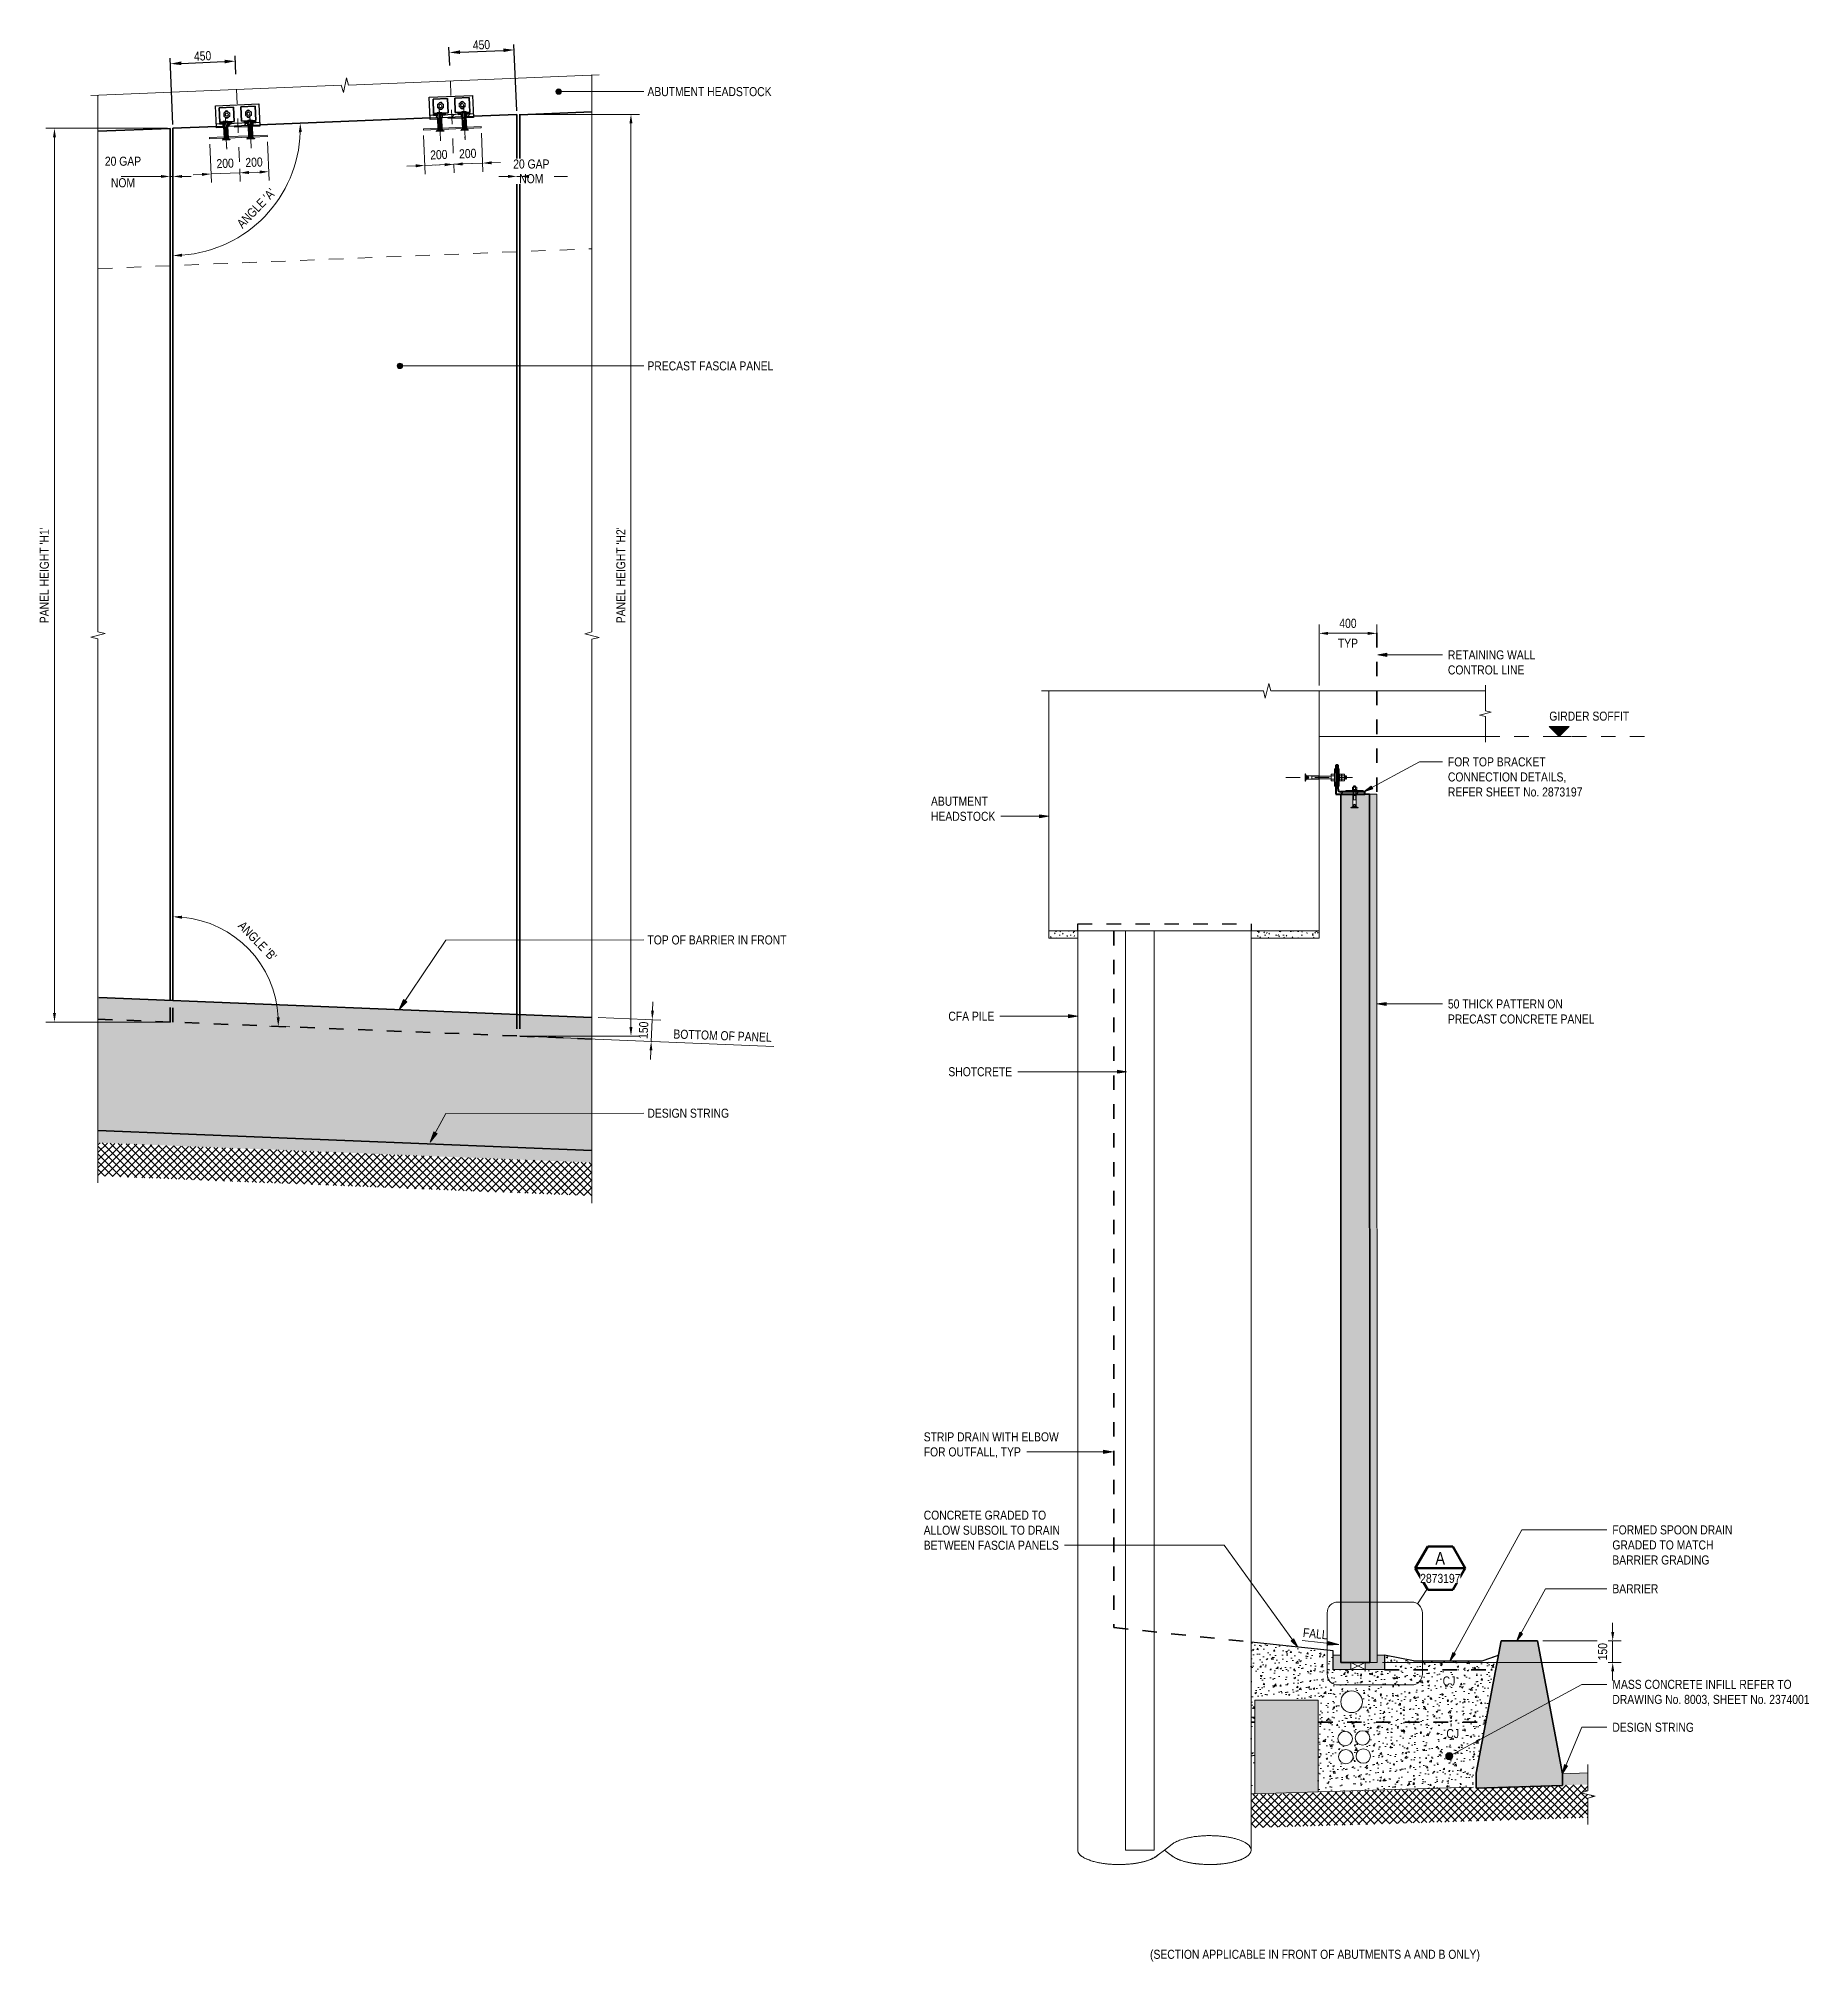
# Model space of a CAD drawing. Header units: metres. Extents: x 27.6 to 52.1, y -5.1 to 8.6.
# Drawn here: x 27.62 to 39.88, y -4.67 to 8.65 of the extents above; entities that cross this region are included whole.
import ezdxf

# ---------------------------------------------------------------- set-up
doc = ezdxf.new("R2010")
doc.units = ezdxf.units.M
for name, pattern in [('ControlLine', [0.02, 0.0125, -0.0025, 0.0025, -0.0025]), ('Dash - Tight', [0.0045, 0.003, -0.0015]), ('JacobsCenter', [0.015, 0.009, -0.0015, 0.003, -0.0015]), ('JacobsDash', [0.0045, 0.003, -0.0015])]:
    doc.linetypes.add(name, pattern=pattern)
doc.layers.get('Defpoints').update_dxf_attribs({"color": 41})
for name, color, linetype, lineweight in [('A-ANNO-DIMS', 7, 'Continuous', 9), ('A-ANNO-NOTE', 7, 'Continuous', 9), ('A-ANNO-SYMB', 7, 'Continuous', 9), ('A-DETL', 7, 'Continuous', 13), ('A-DETL-GENF', 7, 'Continuous', 9), ('G-ANNO-TEXT', 7, 'Continuous', 9)]:
    doc.layers.add(name, color=color, linetype=linetype, lineweight=lineweight)
doc.styles.add('Arial Narrow', font='ARIALN.TTF', dxfattribs={"height": 0.0625})
doc.styles.add('Arial Narrow_1', font='ARIALN.TTF', dxfattribs={"height": 0.0875})
doc.dimstyles.new('____ddd____', dxfattribs={"dimscale": 0.3048, "dimtxt": 0.063964, "dimasz": 0.246063, "dimexe": 0.123031, "dimexo": 0.082021, "dimgap": 0.04101, "dimtad": 1, "dimdec": 0, "dimlfac": 1000, "dimzin": 0, "dimdsep": 46, "dimtxsty": 'Arial Narrow', "dimsah": 1, "dimcen": 0.09, "dimaunit": 1, "dimadec": 4, "dimazin": 0, "dimtfac": 1, "dimtdec": 4, "dimtix": 1, "dimtmove": 0, "dimatfit": 3, "dimfxl": 1, "dimtvp": 1, "dimtolj": 1, "dimtzin": 0, "dimarcsym": 2})
doc.dimstyles.new('Dimension_Angle_O___º__', dxfattribs={"dimscale": 0.3048, "dimtxt": 0.063964, "dimasz": 0.205052, "dimexe": 0.19685, "dimexo": 0.131234, "dimgap": 0.164042, "dimtad": 1, "dimdec": 3, "dimlfac": 1000, "dimrnd": 0.001, "dimzin": 0, "dimdsep": 46, "dimtxsty": 'Arial Narrow', "dimsah": 1, "dimcen": 0.09, "dimadec": 0, "dimazin": 0, "dimtfac": 1, "dimtdec": 4, "dimtix": 1, "dimtmove": 0, "dimatfit": 3, "dimfxl": 1, "dimtvp": 1, "dimtfill": 1, "dimtolj": 1, "dimtzin": 0, "dimlwd": 18, "dimlwe": 18, "dimarcsym": 2})
doc.dimstyles.new('Dimension_Angle_O___º___1', dxfattribs={"dimscale": 0.3048, "dimtxt": 0.063964, "dimasz": 0.205052, "dimexe": 0.19685, "dimexo": 0.131234, "dimgap": 0.164042, "dimtad": 1, "dimdec": 3, "dimlfac": 1000, "dimrnd": 0.001, "dimzin": 0, "dimdsep": 46, "dimtxsty": 'Arial Narrow', "dimsah": 1, "dimcen": 0.09, "dimadec": 0, "dimazin": 0, "dimtfac": 1, "dimtdec": 4, "dimtix": 1, "dimtmove": 0, "dimatfit": 3, "dimfxl": 1, "dimtvp": 1, "dimtfill": 1, "dimtolj": 1, "dimtzin": 0, "dimlwd": 18, "dimlwe": 18, "dimarcsym": 2})
doc.dimstyles.new('Dimension_Arc_Length_O__mm_', dxfattribs={"dimscale": 0.3048, "dimtxt": 0.063964, "dimasz": 0.205052, "dimexe": 0.19685, "dimexo": 0.123031, "dimgap": 0.123031, "dimtad": 1, "dimdec": 0, "dimlfac": 1000, "dimzin": 0, "dimdsep": 46, "dimtxsty": 'Arial Narrow', "dimsah": 1, "dimcen": 0.09, "dimaunit": 1, "dimadec": 4, "dimazin": 0, "dimtfac": 1, "dimtdec": 4, "dimtix": 1, "dimtmove": 0, "dimatfit": 3, "dimfxl": 1, "dimtvp": 1, "dimtfill": 1, "dimtolj": 1, "dimtzin": 0, "dimlwd": 18, "dimlwe": 18, "dimarcsym": 2})
doc.dimstyles.new('Dimension_Standard_O__mm_', dxfattribs={"dimscale": 0.3048, "dimtxt": 0.063964, "dimasz": 0.205052, "dimexe": 0.19685, "dimexo": 0.123031, "dimgap": 0.123031, "dimtad": 1, "dimdec": 0, "dimlfac": 1000, "dimzin": 0, "dimdsep": 46, "dimtxsty": 'Arial Narrow', "dimsah": 1, "dimcen": 0.09, "dimaunit": 1, "dimadec": 4, "dimazin": 0, "dimtfac": 1, "dimtdec": 4, "dimtix": 1, "dimtmove": 2, "dimatfit": 3, "dimfxl": 1, "dimtvp": 1, "dimtfill": 1, "dimtolj": 1, "dimtzin": 0, "dimlwd": 18, "dimlwe": 18, "dimarcsym": 2})
doc.dimstyles.new('Dimension_Standard_O__mm__1', dxfattribs={"dimscale": 0.3048, "dimtxt": 0.063964, "dimasz": 0.205052, "dimexe": 0.19685, "dimexo": 0.123031, "dimgap": 0.123031, "dimtad": 1, "dimdec": 0, "dimlfac": 1000, "dimzin": 0, "dimdsep": 46, "dimtxsty": 'Arial Narrow', "dimsah": 1, "dimcen": 0.09, "dimaunit": 1, "dimadec": 4, "dimazin": 0, "dimtfac": 1, "dimtdec": 4, "dimtix": 1, "dimtmove": 0, "dimatfit": 3, "dimfxl": 1, "dimtvp": 1, "dimtfill": 1, "dimtolj": 1, "dimtzin": 0, "dimlwd": 18, "dimlwe": 18, "dimarcsym": 2})
doc.dimstyles.new('Dimension_Standard_T__mm_', dxfattribs={"dimscale": 0.3048, "dimtxt": 0.063964, "dimasz": 0.205052, "dimexe": 0.19685, "dimexo": 0.123031, "dimgap": 0.082021, "dimtad": 1, "dimdec": 0, "dimlfac": 1000, "dimzin": 0, "dimdsep": 46, "dimtxsty": 'Arial Narrow', "dimsah": 1, "dimcen": 0.09, "dimaunit": 1, "dimadec": 4, "dimazin": 0, "dimtfac": 1, "dimtdec": 4, "dimtix": 1, "dimtmove": 0, "dimatfit": 3, "dimfxl": 1, "dimtvp": 1, "dimtolj": 1, "dimtzin": 0, "dimlwd": 18, "dimlwe": 18, "dimarcsym": 2})
pattern_1 = [(45, (0, 0), (-0.053033, 0.053033), [])]
pattern_2 = [(0, (33.313192, 0), (0.1016, 0.0254), [0.00838, -0.06782, 0.00838, -0.06782, -0.4064]), (0, (33.313192, 0), (0.1016, 0.0254), [-0.1524, 0.00838, -0.14402, 0.00838, -0.06782, -0.1778]), (0, (33.313192, 0), (0.1016, 0.0254), [-0.381, 0.00838, -0.04242, 0.00838, -0.11862]), (120, (33.351292, 0.0127), (-0.07279705, 0.07528818), [0.00838, -0.06782, 0.00838, -0.06782, -0.4064]), (120, (33.351292, 0.0127), (-0.07279705, 0.07528818), [-0.1524, 0.00838, -0.14402, 0.00838, -0.06782, -0.1778]), (120, (33.351292, 0.0127), (-0.07279705, 0.07528818), [-0.381, 0.00838, -0.04242, 0.00838, -0.11862]), (240, (33.363992, 0.0635), (-0.02880295, -0.10068818), [0.00838, -0.06782, 0.00838, -0.06782, -0.4064]), (240, (33.363992, 0.0635), (-0.02880295, -0.10068818), [-0.1524, 0.00838, -0.14402, 0.00838, -0.06782, -0.1778]), (240, (33.363992, 0.0635), (-0.02880295, -0.10068818), [-0.381, 0.00838, -0.04242, 0.00838, -0.11862])]

msp = doc.modelspace()

# ---------------------------------------------------------------- texts
at = {"layer": 'G-ANNO-TEXT', "char_height": 0.0625, "attachment_point": 1, "style": 'Arial Narrow', "bg_fill": 3, "box_fill_scale": 1, "bg_fill_color": 256, "bg_fill_transparency": 0}
for s, insert in [('ABUTMENT ', (33.7981729, 3.3967139)), ('STRIP DRAIN WITH ELBOW', (33.7480138, -1.0035063)), ('CONCRETE GRADED TO ', (33.7480138, -1.5456537))]:
    msp.add_mtext(s, dxfattribs=dict(at, insert=insert))
at = {"layer": 'G-ANNO-TEXT', "insert": (35.3142199, -4.5858376), "char_height": 0.0625, "attachment_point": 1, "style": 'Arial Narrow', "bg_fill": 3, "box_fill_scale": 1, "bg_fill_color": 256, "bg_fill_true_color": 13158600, "bg_fill_transparency": 0}
msp.add_mtext('(SECTION APPLICABLE IN FRONT OF ABUTMENTS A AND B ONLY)', dxfattribs=at)

# ---------------------------------------------------------------- blocks, each defined once
blk = doc.blocks.new('BoltElevation - Bolt-6245653-DRG-2873196 - TYPICAL ELEVATION - PRECAST FASCIA PANEL')
at = {"layer": 'A-DETL-GENF', "lineweight": 13}
for p, q in [((-0.016, 0), (-0.016, 0.009)), ((-0.016, 0), (0.016, 0)), ((-0.012, 0.011), (0.012, 0.011)), ((-0.008, 0), (-0.008, 0.009)), ((0.008, 0), (0.008, 0.009)), ((0.016, 0), (0.016, 0.009))]:
    blk.add_line(p, q, dxfattribs=at)
at = {"layer": 'A-DETL-GENF'}
for p, q in [((-0.008, 0), (-0.008, -0.061)), ((-0.006, -0.03), (-0.008, -0.027)), ((-0.008, -0.03), (0.008, -0.03)), ((-0.008, -0.061), (-0.006, -0.063)), ((-0.008, -0.061), (0.008, -0.061)), ((-0.006, -0.03), (-0.006, -0.063)), ((-0.006, -0.063), (0.006, -0.063)), ((0.006, -0.03), (0.008, -0.027)), ((0.006, -0.03), (0.006, -0.063)), ((0.006, -0.063), (0.008, -0.061)), ((0.008, -0.061), (0.008, 0))]:
    blk.add_line(p, q, dxfattribs=at)
at = {"layer": 'A-DETL-GENF', "lineweight": 13}
for centre, radius, start, end in [((-0.012, 0.006), 0.0048, 33.5573, 146.4427), ((0, -0.005), 0.016, 60, 120), ((0.012, 0.006), 0.0048, 33.5573, 146.3422)]:
    blk.add_arc(centre, radius, start, end, dxfattribs=at)
blk = doc.blocks.new('BoltNutPlan - Nut-V1-DRG-2873196 - TYPICAL ELEVATION - PRECAST FASCIA PANEL')
at = {"layer": 'A-DETL-GENF', "lineweight": 13}
for p, q in [((0, 0.024), (-0.02076, 0.012)), ((-0.02076, 0.012), (-0.02076, -0.012)), ((0.02076, 0.012), (0, 0.024)), ((0.02076, -0.012), (0.02076, 0.012)), ((-0.02076, -0.012), (0, -0.024)), ((0, -0.024), (0.02076, -0.012))]:
    blk.add_line(p, q, dxfattribs=at)
at = {"layer": 'A-DETL-GENF'}
blk.add_circle((0, 0), 0.02076, dxfattribs=at)
at = {"layer": 'A-DETL-GENF', "lineweight": 13}
blk.add_circle((0, 0), 0.01, dxfattribs=at)
at = {"layer": 'A-DETL-GENF'}
blk.add_arc((0, 0), 0.012, 79.837277, 7.282698, dxfattribs=at)
blk = doc.blocks.new('BoltNutPlan - Nut-V2-DRG-2873196 - TYPICAL ELEVATION - PRECAST FASCIA PANEL')
at = {"layer": 'A-DETL-GENF', "lineweight": 13}
for p, q in [((0, 0.024), (-0.02076, 0.012)), ((-0.02076, 0.012), (-0.02076, -0.012)), ((0.02076, 0.012), (0, 0.024)), ((0.02076, -0.012), (0.02076, 0.012)), ((-0.02076, -0.012), (0, -0.024)), ((0, -0.024), (0.02076, -0.012))]:
    blk.add_line(p, q, dxfattribs=at)
at = {"layer": 'A-DETL-GENF'}
blk.add_circle((0, 0), 0.02076, dxfattribs=at)
at = {"layer": 'A-DETL-GENF', "lineweight": 13}
blk.add_circle((0, 0), 0.01, dxfattribs=at)
at = {"layer": 'A-DETL-GENF'}
blk.add_arc((0, 0), 0.012, 79.837277, 7.282698, dxfattribs=at)
blk = doc.blocks.new('BREAK LINE - INPUT VIEW SCALE_R13 - Std Break-6245650-DRG-2873196 - TYPICAL ELEVATION - PRECAST FASCIA PANEL')
at = {"layer": 'A-DETL-GENF'}
for p, q in [((3.715, 0), (0, 0)), ((3.7275, 0.05), (3.715, 0)), ((3.7525, -0.05), (3.7275, 0.05)), ((3.765, 0), (3.7525, -0.05)), ((7.53, 0), (3.765, 0))]:
    blk.add_line(p, q, dxfattribs=at)
blk = doc.blocks.new('BREAK LINE - INPUT VIEW SCALE_R13 - Std Break-6245651-DRG-2873196 - TYPICAL ELEVATION - PRECAST FASCIA PANEL')
at = {"layer": 'A-DETL-GENF'}
for p, q in [((0, 0), (3.854, 0)), ((3.854, 0), (3.867, -0.05)), ((3.867, -0.05), (3.892, 0.05)), ((3.892, 0.05), (3.904, 0)), ((3.904, 0), (7.808, 0))]:
    blk.add_line(p, q, dxfattribs=at)
blk = doc.blocks.new('BREAK LINE - INPUT VIEW SCALE_R13 - Std Break-8212801-DRG-2873196 - TYPICAL ELEVATION - PRECAST FASCIA PANEL')
at = {"layer": 'A-DETL-GENF'}
for p, q in [((-0.05, 0), (1.686, 0)), ((1.686, 0), (1.698, -0.05)), ((1.698, -0.05), (1.723, 0.05)), ((1.723, 0.05), (1.736, 0)), ((1.736, 0), (3.472, 0))]:
    blk.add_line(p, q, dxfattribs=at)
blk = doc.blocks.new('DIMBLOCK1-DRG-2873196 - TYPICAL ELEVATION - PRECAST FASCIA PANEL')
at = {"layer": 'A-ANNO-DIMS', "color": 0, "lineweight": 18, "transparency": 16777216}
for p, q in [((31.495, 1.868), (31.928, 1.85)), ((31.871, 1.915), (31.874, 1.978)), ((30.97, 1.739), (31.922, 1.7)), ((31.869, 1.853), (31.862, 1.703)), ((31.86, 1.64), (31.857, 1.578))]:
    blk.add_line(p, q, dxfattribs=at)
at = {"layer": 'A-ANNO-DIMS', "color": 0, "transparency": 16777216}
for points in [[(31.861, 1.916), (31.881, 1.915), (31.869, 1.853)], [(31.85, 1.641), (31.87, 1.64), (31.862, 1.703)]]:
    blk.add_solid(points, dxfattribs=at)
at = {"layer": 'Defpoints', "color": 0, "transparency": 16777216}
for p in [(31.458, 1.869), (30.932, 1.74), (31.862, 1.703)]:
    blk.add_point(p, dxfattribs=at)
at = {"layer": 'A-ANNO-DIMS', "color": 0, "lineweight": 18, "transparency": 16777216, "insert": (31.809, 1.78), "char_height": 0.0625, "width": 0.14255, "attachment_point": 5, "rotation": 87.69, "style": 'Arial Narrow'}
blk.add_mtext('\\A1;150', dxfattribs=at)
blk = doc.blocks.new('DIMBLOCK2-DRG-2873196 - TYPICAL ELEVATION - PRECAST FASCIA PANEL')
at = {"layer": 'A-ANNO-DIMS', "color": 0, "lineweight": -2, "transparency": 16777216}
for p, q in [((28.988, 8.398), (28.983, 8.527)), ((28.551, 8.05), (28.533, 8.509)), ((28.609, 8.474), (28.909, 8.486))]:
    blk.add_line(p, q, dxfattribs=at)
at = {"layer": 'A-ANNO-DIMS', "color": 0, "transparency": 16777216}
for points in [[(28.609, 8.487), (28.61, 8.462), (28.534, 8.471)], [(28.909, 8.499), (28.91, 8.474), (28.984, 8.489)]]:
    blk.add_solid(points, dxfattribs=at)
at = {"layer": 'Defpoints', "color": 0, "transparency": 16777216}
for p in [(28.984, 8.489), (28.989, 8.373), (28.552, 8.025)]:
    blk.add_point(p, dxfattribs=at)
at = {"layer": 'A-ANNO-DIMS', "color": 0, "transparency": 16777216, "insert": (28.757, 8.525), "char_height": 0.0625, "width": 0.14255, "attachment_point": 5, "rotation": 2.31, "style": 'Arial Narrow'}
blk.add_mtext('\\A1;450', dxfattribs=at)
blk = doc.blocks.new('DIMBLOCK3-DRG-2873196 - TYPICAL ELEVATION - PRECAST FASCIA PANEL')
at = {"layer": 'A-ANNO-DIMS', "color": 0, "lineweight": -2, "transparency": 16777216}
for p, q in [((30.468, 8.458), (30.462, 8.586)), ((30.539, 8.552), (30.839, 8.564)), ((30.931, 8.146), (30.912, 8.605))]:
    blk.add_line(p, q, dxfattribs=at)
at = {"layer": 'A-ANNO-DIMS', "color": 0, "transparency": 16777216}
for points in [[(30.538, 8.564), (30.539, 8.539), (30.464, 8.549)], [(30.839, 8.577), (30.84, 8.552), (30.914, 8.567)]]:
    blk.add_solid(points, dxfattribs=at)
at = {"layer": 'Defpoints', "color": 0, "transparency": 16777216}
for p in [(30.914, 8.567), (30.469, 8.433), (30.932, 8.121)]:
    blk.add_point(p, dxfattribs=at)
at = {"layer": 'A-ANNO-DIMS', "color": 0, "transparency": 16777216, "insert": (30.687, 8.602), "char_height": 0.0625, "width": 0.14255, "attachment_point": 5, "rotation": 2.31, "style": 'Arial Narrow'}
blk.add_mtext('\\A1;450', dxfattribs=at)
blk = doc.blocks.new('DIMBLOCK4-DRG-2873196 - TYPICAL ELEVATION - PRECAST FASCIA PANEL')
at = {"layer": 'A-ANNO-DIMS', "color": 0, "lineweight": 18, "transparency": 16777216}
for p, q in [((30.87, 7.691), (30.807, 7.691)), ((30.932, 7.698), (30.932, 7.631)), ((30.952, 7.698), (30.952, 7.631)), ((31.015, 7.691), (31.077, 7.691))]:
    blk.add_line(p, q, dxfattribs=at)
at = {"layer": 'A-ANNO-DIMS', "color": 0, "lineweight": 18, "transparency": 16777216, "insert": (31.032, 7.726), "char_height": 0.0625, "width": 0.30094, "attachment_point": 5, "rotation": 0.0017, "line_spacing_factor": 0.974696, "style": 'Arial Narrow', "bg_fill": 3, "box_fill_scale": 1.1, "bg_fill_color": 256, "bg_fill_true_color": 13158600, "bg_fill_transparency": 0}
blk.add_mtext('\\A1;20 GAP\\PNOM', dxfattribs=at)
at = {"layer": 'A-ANNO-DIMS', "color": 0, "lineweight": 18, "transparency": 16777216}
blk.add_line((30.932, 7.691), (30.952, 7.691), dxfattribs=at)
at = {"layer": 'A-ANNO-DIMS', "color": 0, "transparency": 16777216}
for points in [[(30.87, 7.702), (30.87, 7.681), (30.932, 7.691)], [(31.015, 7.702), (31.015, 7.681), (30.952, 7.691)]]:
    blk.add_solid(points, dxfattribs=at)
at = {"layer": 'Defpoints', "color": 0, "transparency": 16777216}
for p in [(30.932, 7.735), (30.952, 7.735), (30.952, 7.691)]:
    blk.add_point(p, dxfattribs=at)
blk = doc.blocks.new('DIMBLOCK5-DRG-2873196 - TYPICAL ELEVATION - PRECAST FASCIA PANEL')
at = {"layer": 'A-ANNO-DIMS', "color": 0, "lineweight": 18, "transparency": 16777216}
for p, q in [((28.47, 7.691), (28.407, 7.691)), ((28.532, 7.698), (28.532, 7.631)), ((28.532, 7.691), (28.552, 7.691)), ((28.552, 7.698), (28.552, 7.631)), ((28.615, 7.691), (28.677, 7.691))]:
    blk.add_line(p, q, dxfattribs=at)
at = {"layer": 'A-ANNO-DIMS', "color": 0, "transparency": 16777216}
for points in [[(28.47, 7.701), (28.47, 7.681), (28.532, 7.691)], [(28.615, 7.701), (28.615, 7.681), (28.552, 7.691)]]:
    blk.add_solid(points, dxfattribs=at)
at = {"layer": 'Defpoints', "color": 0, "transparency": 16777216}
for p in [(28.532, 7.735), (28.552, 7.735), (28.552, 7.691)]:
    blk.add_point(p, dxfattribs=at)
at = {"layer": 'A-ANNO-DIMS', "color": 0, "lineweight": 18, "transparency": 16777216, "insert": (28.206, 7.796), "char_height": 0.0625, "width": 0.30094, "attachment_point": 5, "line_spacing_factor": 0.974696, "style": 'Arial Narrow', "bg_fill": 3, "box_fill_scale": 1.1, "bg_fill_color": 256, "bg_fill_true_color": 13158600, "bg_fill_transparency": 0}
blk.add_mtext('\\A1;20 GAP', dxfattribs=at)
at = {"layer": 'A-ANNO-DIMS', "color": 0, "lineweight": 18, "transparency": 16777216, "insert": (28.206, 7.647), "char_height": 0.0625, "width": 0.30094, "attachment_point": 5, "style": 'Arial Narrow', "bg_fill": 3, "box_fill_scale": 1.1, "bg_fill_color": 256, "bg_fill_true_color": 13158600, "bg_fill_transparency": 0}
blk.add_mtext('\\A1;NOM', dxfattribs=at)
blk = doc.blocks.new('DIMBLOCK6-DRG-2873196 - TYPICAL ELEVATION - PRECAST FASCIA PANEL')
at = {"layer": 'A-ANNO-DIMS', "color": 0, "lineweight": 18, "transparency": 16777216}
for p, q in [((28.807, 7.914), (28.818, 7.648)), ((29.014, 7.743), (29.018, 7.656)), ((28.753, 7.705), (28.691, 7.702)), ((28.816, 7.708), (29.015, 7.716)), ((29.078, 7.718), (29.14, 7.721))]:
    blk.add_line(p, q, dxfattribs=at)
at = {"layer": 'A-ANNO-DIMS', "color": 0, "transparency": 16777216}
for points in [[(29.077, 7.729), (29.078, 7.708), (29.015, 7.716)], [(28.753, 7.715), (28.754, 7.695), (28.816, 7.708)]]:
    blk.add_solid(points, dxfattribs=at)
at = {"layer": 'Defpoints', "color": 0, "transparency": 16777216}
blk.add_point((28.806, 7.951), dxfattribs=at)
at = {"layer": 'A-ANNO-DIMS', "color": 0, "lineweight": 18, "transparency": 16777216, "insert": (28.913, 7.781), "char_height": 0.0625, "width": 0.14255, "attachment_point": 5, "rotation": 2.31, "style": 'Arial Narrow', "bg_fill": 3, "box_fill_scale": 1.1, "bg_fill_color": 256, "bg_fill_true_color": 13158600, "bg_fill_transparency": 0}
blk.add_mtext('\\A1;200', dxfattribs=at)
at = {"layer": 'Defpoints', "color": 0, "transparency": 16777216}
for p in [(29.013, 7.78), (29.015, 7.716)]:
    blk.add_point(p, dxfattribs=at)
blk = doc.blocks.new('DIMBLOCK7-DRG-2873196 - TYPICAL ELEVATION - PRECAST FASCIA PANEL')
at = {"layer": 'A-ANNO-DIMS', "color": 0, "lineweight": 18, "transparency": 16777216}
for p, q in [((29.207, 7.93), (29.218, 7.664)), ((29.014, 7.743), (29.018, 7.656)), ((29.078, 7.718), (29.153, 7.721))]:
    blk.add_line(p, q, dxfattribs=at)
at = {"layer": 'A-ANNO-DIMS', "color": 0, "transparency": 16777216}
for points in [[(29.077, 7.729), (29.078, 7.708), (29.015, 7.716)], [(29.152, 7.732), (29.153, 7.711), (29.215, 7.724)]]:
    blk.add_solid(points, dxfattribs=at)
at = {"layer": 'Defpoints', "color": 0, "transparency": 16777216}
blk.add_point((29.205, 7.968), dxfattribs=at)
at = {"layer": 'A-ANNO-DIMS', "color": 0, "lineweight": 18, "transparency": 16777216, "insert": (29.113, 7.789), "char_height": 0.0625, "width": 0.14255, "attachment_point": 5, "rotation": 2.31, "style": 'Arial Narrow', "bg_fill": 3, "box_fill_scale": 1.1, "bg_fill_color": 256, "bg_fill_true_color": 13158600, "bg_fill_transparency": 0}
blk.add_mtext('\\A1;200', dxfattribs=at)
at = {"layer": 'Defpoints', "color": 0, "transparency": 16777216}
for p in [(29.013, 7.78), (29.215, 7.724)]:
    blk.add_point(p, dxfattribs=at)
blk = doc.blocks.new('DIMBLOCK8-DRG-2873196 - TYPICAL ELEVATION - PRECAST FASCIA PANEL')
at = {"layer": 'A-ANNO-DIMS', "color": 0, "lineweight": 18, "transparency": 16777216}
for p, q in [((30.287, 7.974), (30.298, 7.707)), ((30.233, 7.765), (30.17, 7.762)), ((30.295, 7.767), (30.495, 7.775)), ((30.495, 7.776), (30.498, 7.715)), ((30.558, 7.778), (30.62, 7.78))]:
    blk.add_line(p, q, dxfattribs=at)
at = {"layer": 'A-ANNO-DIMS', "color": 0, "transparency": 16777216}
for points in [[(30.232, 7.775), (30.233, 7.754), (30.295, 7.767)], [(30.557, 7.788), (30.558, 7.767), (30.495, 7.775)]]:
    blk.add_solid(points, dxfattribs=at)
at = {"layer": 'Defpoints', "color": 0, "transparency": 16777216}
blk.add_point((30.286, 8.011), dxfattribs=at)
at = {"layer": 'A-ANNO-DIMS', "color": 0, "lineweight": 18, "transparency": 16777216, "insert": (30.392, 7.841), "char_height": 0.0625, "width": 0.14255, "attachment_point": 5, "rotation": 2.31, "style": 'Arial Narrow', "bg_fill": 3, "box_fill_scale": 1.1, "bg_fill_color": 256, "bg_fill_true_color": 13158600, "bg_fill_transparency": 0}
blk.add_mtext('\\A1;200', dxfattribs=at)
at = {"layer": 'Defpoints', "color": 0, "transparency": 16777216}
for p in [(30.494, 7.813), (30.495, 7.775)]:
    blk.add_point(p, dxfattribs=at)
blk = doc.blocks.new('DIMBLOCK9-DRG-2873196 - TYPICAL ELEVATION - PRECAST FASCIA PANEL')
at = {"layer": 'A-ANNO-DIMS', "color": 0, "lineweight": 18, "transparency": 16777216}
for p, q in [((30.687, 7.99), (30.697, 7.723)), ((30.433, 7.773), (30.37, 7.77)), ((30.495, 7.775), (30.695, 7.783)), ((30.495, 7.776), (30.498, 7.715)), ((30.757, 7.786), (30.82, 7.788))]:
    blk.add_line(p, q, dxfattribs=at)
at = {"layer": 'A-ANNO-DIMS', "color": 0, "transparency": 16777216}
for points in [[(30.432, 7.783), (30.433, 7.762), (30.495, 7.775)], [(30.757, 7.796), (30.758, 7.775), (30.695, 7.783)]]:
    blk.add_solid(points, dxfattribs=at)
at = {"layer": 'Defpoints', "color": 0, "transparency": 16777216}
blk.add_point((30.685, 8.027), dxfattribs=at)
at = {"layer": 'A-ANNO-DIMS', "color": 0, "lineweight": 18, "transparency": 16777216, "insert": (30.592, 7.849), "char_height": 0.0625, "width": 0.14255, "attachment_point": 5, "rotation": 2.31, "style": 'Arial Narrow', "bg_fill": 3, "box_fill_scale": 1.1, "bg_fill_color": 256, "bg_fill_true_color": 13158600, "bg_fill_transparency": 0}
blk.add_mtext('\\A1;200', dxfattribs=at)
at = {"layer": 'Defpoints', "color": 0, "transparency": 16777216}
for p in [(30.494, 7.813), (30.695, 7.783)]:
    blk.add_point(p, dxfattribs=at)
blk = doc.blocks.new('DIMBLOCK10-DRG-2873196 - TYPICAL ELEVATION - PRECAST FASCIA PANEL')
at = {"layer": 'A-ANNO-DIMS', "color": 0, "lineweight": 18, "transparency": 16777216}
for p, q in [((28.515, 8.025), (27.672, 8.025)), ((27.732, 1.899), (27.732, 7.962)), ((28.515, 1.836), (27.672, 1.836))]:
    blk.add_line(p, q, dxfattribs=at)
at = {"layer": 'A-ANNO-DIMS', "color": 0, "transparency": 16777216}
for points in [[(27.722, 7.962), (27.742, 7.962), (27.732, 8.025)], [(27.722, 1.899), (27.742, 1.899), (27.732, 1.836)]]:
    blk.add_solid(points, dxfattribs=at)
at = {"layer": 'Defpoints', "color": 0, "transparency": 16777216}
for p in [(27.732, 8.025), (28.552, 8.025), (28.552, 1.836)]:
    blk.add_point(p, dxfattribs=at)
at = {"layer": 'A-ANNO-DIMS', "color": 0, "lineweight": 18, "transparency": 16777216, "insert": (27.662, 4.93), "char_height": 0.0625, "width": 0.79925, "attachment_point": 5, "rotation": 90, "style": 'Arial Narrow', "bg_fill": 3, "box_fill_scale": 1.1, "bg_fill_color": 256, "bg_fill_true_color": 13158600, "bg_fill_transparency": 0}
blk.add_mtext("\\A1;PANEL HEIGHT 'H1'", dxfattribs=at)
blk = doc.blocks.new('DIMBLOCK11-DRG-2873196 - TYPICAL ELEVATION - PRECAST FASCIA PANEL')
at = {"layer": 'A-ANNO-DIMS', "color": 0, "lineweight": 18, "transparency": 16777216}
for p, q in [((30.97, 8.121), (31.782, 8.121)), ((31.722, 1.803), (31.722, 8.058)), ((30.97, 1.74), (31.782, 1.74))]:
    blk.add_line(p, q, dxfattribs=at)
at = {"layer": 'A-ANNO-DIMS', "color": 0, "transparency": 16777216}
for points in [[(31.711, 8.058), (31.732, 8.058), (31.722, 8.121)], [(31.711, 1.803), (31.732, 1.803), (31.722, 1.74)]]:
    blk.add_solid(points, dxfattribs=at)
at = {"layer": 'Defpoints', "color": 0, "transparency": 16777216}
for p in [(30.932, 8.121), (31.722, 8.121), (30.932, 1.74)]:
    blk.add_point(p, dxfattribs=at)
at = {"layer": 'A-ANNO-DIMS', "color": 0, "lineweight": 18, "transparency": 16777216, "insert": (31.652, 4.93), "char_height": 0.0625, "width": 0.79925, "attachment_point": 5, "rotation": 90, "style": 'Arial Narrow', "bg_fill": 3, "box_fill_scale": 1.1, "bg_fill_color": 256, "bg_fill_true_color": 13158600, "bg_fill_transparency": 0}
blk.add_mtext("\\A1;PANEL HEIGHT 'H2'", dxfattribs=at)
blk = doc.blocks.new('DIMBLOCK12-DRG-2873196 - TYPICAL ELEVATION - PRECAST FASCIA PANEL')
at = {"layer": 'A-ANNO-DIMS', "color": 0, "lineweight": 18, "transparency": 16777216}
for p, q in [((29.513, 8.063), (29.373, 8.058)), ((28.552, 7.063), (28.552, 7.203))]:
    blk.add_line(p, q, dxfattribs=at)
blk.add_arc((28.552, 8.025), 0.881, 274.064, 358.246, dxfattribs=at)
at = {"layer": 'A-ANNO-DIMS', "color": 0, "transparency": 16777216}
for points in [[(29.423, 7.997), (29.444, 7.998), (29.433, 8.06)], [(28.615, 7.135), (28.614, 7.156), (28.552, 7.143)]]:
    blk.add_solid(points, dxfattribs=at)
at = {"layer": 'Defpoints', "color": 0, "transparency": 16777216}
for p in [(28.552, 8.025), (29.553, 8.065), (28.552, 7.023)]:
    blk.add_point(p, dxfattribs=at)
at = {"layer": 'A-ANNO-DIMS', "color": 0, "lineweight": 18, "transparency": 16777216, "insert": (29.128, 7.471), "char_height": 0.0625, "width": 0.40694, "attachment_point": 5, "rotation": 46.155, "style": 'Arial Narrow', "bg_fill": 3, "box_fill_scale": 1.1, "bg_fill_color": 256, "bg_fill_true_color": 13158600, "bg_fill_transparency": 0}
blk.add_mtext("\\A1;ANGLE 'A'", dxfattribs=at)
at = {"layer": 'Defpoints', "color": 0, "transparency": 16777216}
blk.add_point((29.003, 7.267), dxfattribs=at)
blk = doc.blocks.new('DIMBLOCK13-DRG-2873196 - TYPICAL ELEVATION - PRECAST FASCIA PANEL')
at = {"layer": 'A-ANNO-DIMS', "color": 0, "lineweight": 18, "transparency": 16777216}
for p, q in [((28.552, 2.646), (28.552, 2.506)), ((29.361, 1.804), (29.221, 1.809))]:
    blk.add_line(p, q, dxfattribs=at)
blk.add_arc((28.552, 1.836), 0.729, 2.6029, 85.0871, dxfattribs=at)
at = {"layer": 'A-ANNO-DIMS', "color": 0, "transparency": 16777216}
for points in [[(28.614, 2.552), (28.615, 2.573), (28.552, 2.566)], [(29.291, 1.87), (29.27, 1.869), (29.281, 1.807)]]:
    blk.add_solid(points, dxfattribs=at)
at = {"layer": 'Defpoints', "color": 0, "transparency": 16777216}
for p in [(28.552, 2.686), (28.552, 1.836), (29.401, 1.802)]:
    blk.add_point(p, dxfattribs=at)
at = {"layer": 'A-ANNO-DIMS', "color": 0, "lineweight": 18, "transparency": 16777216, "insert": (29.137, 2.398), "char_height": 0.0625, "width": 0.40694, "attachment_point": 5, "rotation": 313.845, "style": 'Arial Narrow', "bg_fill": 3, "box_fill_scale": 1.1, "bg_fill_color": 256, "bg_fill_true_color": 13158600, "bg_fill_transparency": 0}
blk.add_mtext("\\A1;ANGLE 'B'", dxfattribs=at)
at = {"layer": 'Defpoints', "color": 0, "transparency": 16777216}
blk.add_point((29.193, 2.184), dxfattribs=at)
blk = doc.blocks.new('CS_DET_BreakLine_ViewScale - Std Break-6247308-DRG-2873196 - TYPICAL SECTION - PRECAST FASCIA PANEL')
at = {"layer": 'A-DETL-GENF'}
for p, q in [((-0.05, 0), (0.134, 0)), ((0.134, 0), (0.146, -0.05)), ((0.146, -0.05), (0.171, 0.05)), ((0.171, 0.05), (0.184, 0)), ((0.184, 0), (0.367, 0))]:
    blk.add_line(p, q, dxfattribs=at)
blk = doc.blocks.new('JAC_DIT_Steel_Beam_EA_Section_2D - EA200x200x16-6247310-DRG-2873196 - TYPICAL SECTION - PRECAST FASCIA PANEL')
at = {"layer": 'A-DETL-GENF'}
h = blk.add_hatch(dxfattribs=at)
h.set_pattern_fill('FP_6', color=256, style=0, pattern_type=2)
h.set_pattern_definition([(45, (-3.287, -3.415), (-0.053033, 0.053033), [])])
h.paths.add_polyline_path([(0.2, 0), (0.2, 0.016), (0.034, 0.016), (0.025, 0.018), (0.018, 0.025), (0.016, 0.034), (0.016, 0.085), (0, 0.085), (0, 0), (0.034, 0)])
h.paths.add_polyline_path([(0.005, 0.145), (0.016, 0.145), (0.016, 0.2), (0, 0.2), (0, 0.145)])
at = {"layer": 'A-DETL-GENF', "lineweight": 40}
for p, q in [((0, 0.2), (0, 0.145)), ((0.016, 0.2), (0, 0.2)), ((0.016, 0.145), (0.016, 0.2)), ((0, 0.085), (0, 0)), ((0, 0), (0.2, 0)), ((0.016, 0.034), (0.016, 0.085)), ((0.2, 0.016), (0.034, 0.016)), ((0.2, 0), (0.2, 0.016))]:
    blk.add_line(p, q, dxfattribs=at)
blk.add_arc((0.034, 0.034), 0.018, 180, 270, dxfattribs=at)
blk = doc.blocks.new('BREAK LINE - INPUT VIEW SCALE_R13 - Std Break-6978339-DRG-2873196 - TYPICAL SECTION - PRECAST FASCIA PANEL')
at = {"layer": 'A-DETL-GENF'}
for p, q in [((-0.05, 0), (1.4859, 0)), ((1.4859, 0), (1.4984, -0.05)), ((1.4984, -0.05), (1.5234, 0.05)), ((1.5234, 0.05), (1.5359, 0)), ((1.5359, 0), (3.0218, 0))]:
    blk.add_line(p, q, dxfattribs=at)
blk = doc.blocks.new('BREAK LINE - INPUT VIEW SCALE_R13 - Std Break-6247312-DRG-2873196 - TYPICAL SECTION - PRECAST FASCIA PANEL')
at = {"layer": 'A-DETL-GENF'}
for p, q in [((0.137, 0), (-0.04, 0)), ((0.147, 0.04), (0.137, 0)), ((0.167, -0.04), (0.147, 0.04)), ((0.177, 0), (0.167, -0.04)), ((0.355, 0), (0.177, 0))]:
    blk.add_line(p, q, dxfattribs=at)
blk = doc.blocks.new('SC_DET_BREAK LINE - Pipe Break-7864863-DRG-2873196 - TYPICAL SECTION - PRECAST FASCIA PANEL')
at = {"layer": 'A-DETL-GENF', "lineweight": 13}
for p, q in [((0.643, 0.032), (0.6, 0)), ((0.6, 0), (0.643, 0.032)), ((0.6, 0), (0.557, -0.032)), ((0.6, 0), (0.557, -0.032)), ((0.643, -0.032), (0.6, 0)), ((0.6, 0), (0.643, -0.032))]:
    blk.add_line(p, q, dxfattribs=at)
for centre, start_param, end_param in [((0.286, 0), 3.141593, 3.298557), ((0.914, 0), 2.642267, 2.669866), ((0.914, 0), 2.481565, 2.491458), ((0.914, 0), 2.320067, 2.327554), ((0.914, 0), 2.153515, 2.158816), ((0.914, 0), 0.993631, 0.996978), ((0.914, 0), 0.658362, 0.670958), ((0.914, 0), 0.488692, 0.502067), ((0.914, 0), 0.327947, 0.340885), ((0.914, 0), 0.150503, 0.178276), ((0.286, 0), 3.311233, 3.46149), ((0.286, 0), 3.479936, 3.628079), ((0.286, 0), 3.647268, 3.79662), ((0.286, 0), 3.813006, 3.966134), ((0.286, 0), 3.976865, 4.136009), ((0.286, 0), 4.138409, 5.131572), ((0.286, 0), 5.132972, 5.295058), ((0.286, 0), 5.301679, 5.459932), ((0.286, 0), 5.470009, 5.626063), ((0.286, 0), 5.637242, 5.79339), ((0.286, 0), 5.801992, 5.961804), ((0.914, 0), 3.613319, 3.622786), ((0.914, 0), 3.631388, 3.640918), ((0.914, 0), 3.798715, 3.80162), ((0.914, 0), 5.9423, 5.944842), ((0.914, 0), 6.104909, 6.113545), ((0.914, 0), 6.126221, 6.132683)]:
    blk.add_ellipse(centre, major_axis=(0.286, 0), ratio=0.349427, start_param=start_param, end_param=end_param, dxfattribs=at)
for points, knots in [([(0.557, -0.032), (0.551, -0.037), (0.541, -0.045), (0.524, -0.055), (0.509, -0.062), (0.493, -0.069), (0.478, -0.074), (0.465, -0.078), (0.455, -0.081), (0.444, -0.083), (0.43, -0.086), (0.415, -0.089), (0.4, -0.092), (0.389, -0.093), (0.377, -0.095), (0.365, -0.096), (0.352, -0.097), (0.34, -0.098), (0.328, -0.099), (0.315, -0.099), (0.303, -0.1), (0.29, -0.1), (0.278, -0.1), (0.265, -0.1), (0.252, -0.099), (0.24, -0.099), (0.228, -0.098), (0.215, -0.097), (0.203, -0.096), (0.191, -0.094), (0.179, -0.093), (0.168, -0.091), (0.156, -0.089), (0.144, -0.087), (0.129, -0.084), (0.114, -0.08), (0.099, -0.076), (0.085, -0.071), (0.072, -0.066), (0.06, -0.061), (0.049, -0.056), (0.039, -0.05), (0.03, -0.045), (0.019, -0.037), (0.011, -0.028), (0.005, -0.02), (0.001, -0.011), (0, -0.004), (0, 0)], [0, 0, 0, 0, 0.0625, 0.09375, 0.125, 0.15625, 0.1875, 0.203125, 0.21875, 0.234375, 0.25, 0.28125, 0.296875, 0.3125, 0.328125, 0.34375, 0.359375, 0.375, 0.390625, 0.40625, 0.421875, 0.4375, 0.453125, 0.46875, 0.484375, 0.5, 0.515625, 0.53125, 0.546875, 0.5625, 0.578125, 0.59375, 0.609375, 0.625, 0.648438, 0.671875, 0.695312, 0.71875, 0.742188, 0.765625, 0.789062, 0.8125, 0.835938, 0.859375, 0.90625, 0.929688, 0.953125, 1, 1, 1, 1]), ([(1.2, 0), (1.2, 0.003), (1.199, 0.009), (1.197, 0.016), (1.194, 0.021), (1.19, 0.026), (1.186, 0.031), (1.181, 0.036), (1.176, 0.041), (1.169, 0.045), (1.162, 0.05), (1.154, 0.054), (1.146, 0.059), (1.137, 0.063), (1.127, 0.067), (1.117, 0.071), (1.106, 0.074), (1.095, 0.078), (1.083, 0.081), (1.071, 0.084), (1.058, 0.087), (1.045, 0.089), (1.031, 0.091), (1.018, 0.093), (1.003, 0.095), (0.989, 0.097), (0.975, 0.098), (0.96, 0.099), (0.945, 0.099), (0.93, 0.1), (0.915, 0.1), (0.901, 0.1), (0.886, 0.1), (0.871, 0.099), (0.856, 0.098), (0.842, 0.097), (0.827, 0.095), (0.813, 0.094), (0.799, 0.092), (0.786, 0.089), (0.773, 0.087), (0.76, 0.084), (0.745, 0.081), (0.73, 0.076), (0.713, 0.071), (0.698, 0.065), (0.684, 0.059), (0.671, 0.053), (0.657, 0.044), (0.648, 0.037), (0.643, 0.032)], [0.5, 0.5, 0.5, 0.5, 0.5185185, 0.5277778, 0.537037, 0.5462963, 0.5555556, 0.5648148, 0.5740741, 0.5833333, 0.5925926, 0.6018519, 0.6111111, 0.6203704, 0.6296296, 0.6388889, 0.6481481, 0.6574074, 0.6666667, 0.6759259, 0.6851852, 0.6944444, 0.7037037, 0.712963, 0.7222222, 0.7314815, 0.7407407, 0.75, 0.7592593, 0.7685185, 0.7777778, 0.787037, 0.7962963, 0.8055556, 0.8148148, 0.8240741, 0.8333333, 0.8425926, 0.8518519, 0.8611111, 0.8703704, 0.8796296, 0.8888889, 0.9027778, 0.9166667, 0.9305556, 0.9444444, 0.9583333, 0.9722222, 1, 1, 1, 1]), ([(1.2, 0), (1.2, -0.006), (1.198, -0.015), (1.19, -0.026), (1.183, -0.035), (1.173, -0.043), (1.161, -0.05), (1.15, -0.057), (1.14, -0.061), (1.132, -0.065), (1.124, -0.068), (1.115, -0.071), (1.106, -0.074), (1.096, -0.077), (1.086, -0.08), (1.076, -0.082), (1.065, -0.085), (1.051, -0.088), (1.036, -0.09), (1.021, -0.093), (1.009, -0.094), (0.997, -0.096), (0.985, -0.097), (0.972, -0.098), (0.96, -0.099), (0.948, -0.099), (0.935, -0.1), (0.922, -0.1), (0.91, -0.1), (0.897, -0.1), (0.885, -0.099), (0.872, -0.099), (0.86, -0.098), (0.848, -0.097), (0.835, -0.096), (0.823, -0.095), (0.811, -0.093), (0.8, -0.092), (0.788, -0.09), (0.777, -0.088), (0.766, -0.086), (0.756, -0.083), (0.745, -0.081), (0.735, -0.078), (0.722, -0.074), (0.707, -0.069), (0.691, -0.062), (0.676, -0.055), (0.659, -0.045), (0.649, -0.037), (0.643, -0.032)], [0, 0, 0, 0, 0.0625, 0.09375, 0.125, 0.15625, 0.1875, 0.21875, 0.234375, 0.25, 0.265625, 0.28125, 0.296875, 0.3125, 0.328125, 0.34375, 0.359375, 0.375, 0.40625, 0.421875, 0.4375, 0.453125, 0.46875, 0.484375, 0.5, 0.515625, 0.53125, 0.546875, 0.5625, 0.578125, 0.59375, 0.609375, 0.625, 0.640625, 0.65625, 0.671875, 0.6875, 0.703125, 0.71875, 0.734375, 0.75, 0.765625, 0.78125, 0.796875, 0.8125, 0.84375, 0.875, 0.90625, 0.9375, 1, 1, 1, 1]), ([(0.688, -0.061), (0.689, -0.062), (0.693, -0.063), (0.696, -0.065), (0.697, -0.065)], [0.058986931, 0.058986931, 0.058986931, 0.058986931, 0.064814815, 0.068653938, 0.068653938, 0.068653938, 0.068653938]), ([(0.706, -0.068), (0.708, -0.069), (0.712, -0.071), (0.716, -0.072), (0.717, -0.072)], [0.07645885, 0.07645885, 0.07645885, 0.07645885, 0.08333333, 0.08653105, 0.08653105, 0.08653105, 0.08653105]), ([(0.757, -0.083), (0.758, -0.084), (0.762, -0.085), (0.766, -0.085), (0.769, -0.086)], [0.118156074, 0.118156074, 0.118156074, 0.118156074, 0.12037037, 0.126766795, 0.126766795, 0.126766795, 0.126766795]), ([(0.781, -0.088), (0.783, -0.089), (0.787, -0.089), (0.79, -0.09), (0.793, -0.09)], [0.13569867, 0.13569867, 0.13569867, 0.13569867, 0.138888889, 0.143630837, 0.143630837, 0.143630837, 0.143630837]), ([(0.806, -0.093), (0.809, -0.093), (0.813, -0.093), (0.816, -0.094), (0.818, -0.094)], [0.152977533, 0.152977533, 0.152977533, 0.152977533, 0.157407407, 0.160677144, 0.160677144, 0.160677144, 0.160677144]), ([(0.833, -0.096), (0.836, -0.096), (0.839, -0.096), (0.843, -0.097), (0.844, -0.097)], [0.17009963, 0.17009963, 0.17009963, 0.17009963, 0.175925926, 0.177297888, 0.177297888, 0.177297888, 0.177297888]), ([(0.928, -0.1), (0.929, -0.1), (0.932, -0.1), (0.936, -0.1), (0.938, -0.1)], [0.229868112, 0.229868112, 0.229868112, 0.229868112, 0.231481481, 0.23648789, 0.23648789, 0.23648789, 0.23648789]), ([(0.955, -0.099), (0.956, -0.099), (0.96, -0.099), (0.964, -0.099), (0.965, -0.098)], [0.246588285, 0.246588285, 0.246588285, 0.246588285, 0.25, 0.253370197, 0.253370197, 0.253370197, 0.253370197]), ([(0.982, -0.097), (0.984, -0.097), (0.987, -0.097), (0.991, -0.096), (0.992, -0.096)], [0.263656938, 0.263656938, 0.263656938, 0.263656938, 0.268518519, 0.270098676, 0.270098676, 0.270098676, 0.270098676]), ([(1.069, -0.084), (1.07, -0.084), (1.073, -0.083), (1.076, -0.083), (1.078, -0.082)], [0.323294412, 0.323294412, 0.323294412, 0.323294412, 0.324074074, 0.329660723, 0.329660723, 0.329660723, 0.329660723]), ([(1.091, -0.079), (1.092, -0.078), (1.095, -0.077), (1.098, -0.077), (1.1, -0.076)], [0.339824007, 0.339824007, 0.339824007, 0.339824007, 0.342592593, 0.346815273, 0.346815273, 0.346815273, 0.346815273]), ([(1.112, -0.072), (1.113, -0.072), (1.116, -0.071), (1.119, -0.07), (1.12, -0.07)], [0.356657892, 0.356657892, 0.356657892, 0.356657892, 0.361111111, 0.363718642, 0.363718642, 0.363718642, 0.363718642]), ([(1.13, -0.065), (1.133, -0.065), (1.135, -0.064), (1.137, -0.062), (1.138, -0.062)], [0.373625894, 0.373625894, 0.373625894, 0.373625894, 0.37962963, 0.380804753, 0.380804753, 0.380804753, 0.380804753]), ([(1.168, -0.046), (1.168, -0.046), (1.17, -0.044), (1.172, -0.043), (1.174, -0.042)], [0.415302808, 0.415302808, 0.415302808, 0.415302808, 0.416666667, 0.423306995, 0.423306995, 0.423306995, 0.423306995]), ([(1.188, -0.028), (1.189, -0.027), (1.19, -0.026), (1.191, -0.024), (1.192, -0.024)], [0.449265498, 0.449265498, 0.449265498, 0.449265498, 0.453703704, 0.457880463, 0.457880463, 0.457880463, 0.457880463])]:
    blk.add_open_spline(points, degree=3, knots=knots, dxfattribs=at)
for points in [[(1.199, -0.009), (1.2, -0.006), (1.2, -0.003), (1.2, 0)], [(0.643, -0.032), (0.646, -0.035), (0.65, -0.038), (0.653, -0.041)], [(0.657, -0.044), (0.66, -0.046), (0.663, -0.047), (0.666, -0.049)], [(0.672, -0.053), (0.674, -0.054), (0.677, -0.056), (0.68, -0.057)], [(1.179, -0.037), (1.181, -0.036), (1.183, -0.034), (1.184, -0.033)], [(1.195, -0.019), (1.196, -0.017), (1.197, -0.015), (1.197, -0.014)]]:
    blk.add_open_spline(points, degree=3, dxfattribs=at)
blk = doc.blocks.new('DIMBLOCK14-DRG-2873196 - TYPICAL SECTION - PRECAST FASCIA PANEL')
at = {"layer": 'A-ANNO-DIMS', "color": 0, "lineweight": 18, "transparency": 16777216}
for p, q in [((38.516, -2.385), (38.516, -2.322)), ((38.032, -2.447), (38.576, -2.447)), ((38.516, -2.447), (38.516, -2.597)), ((36.923, -2.597), (38.576, -2.597)), ((38.516, -2.659), (38.516, -2.722))]:
    blk.add_line(p, q, dxfattribs=at)
at = {"layer": 'A-ANNO-DIMS', "color": 0, "transparency": 16777216}
for points in [[(38.506, -2.385), (38.527, -2.385), (38.516, -2.447)], [(38.506, -2.659), (38.527, -2.659), (38.516, -2.597)]]:
    blk.add_solid(points, dxfattribs=at)
at = {"layer": 'Defpoints', "color": 0, "transparency": 16777216}
for p in [(37.995, -2.447), (36.886, -2.597)]:
    blk.add_point(p, dxfattribs=at)
at = {"layer": 'A-ANNO-DIMS', "color": 0, "lineweight": 18, "transparency": 16777216, "insert": (38.447, -2.522), "char_height": 0.0625, "width": 0.14255, "attachment_point": 5, "rotation": 90, "style": 'Arial Narrow', "bg_fill": 3, "box_fill_scale": 1.1, "bg_fill_color": 256, "bg_fill_true_color": 13158600, "bg_fill_transparency": 0}
blk.add_mtext('\\A1;150', dxfattribs=at)
at = {"layer": 'Defpoints', "color": 0, "transparency": 16777216}
blk.add_point((38.516, -2.597), dxfattribs=at)
blk = doc.blocks.new('CS_Annot_Level Symbol_2D - CS_Annot_Level Symbol_2D-1522291-DRG-2873196 - TYPICAL SECTION - PRECAST FASCIA PANEL')
at = {"layer": 'A-ANNO-NOTE'}
blk.add_hatch(color=256, dxfattribs=at).paths.add_polyline_path([(0.00276, 0.00276), (0, 0), (-0.00276, 0.00276)])
for p, q in [((-0.0036, 0), (0.0034, 0)), ((0.00276, 0.00276), (-0.00276, 0.00276)), ((-0.00276, 0.00276), (0, 0)), ((0, 0), (0.00276, 0.00276))]:
    blk.add_line(p, q, dxfattribs=at)
blk = doc.blocks.new('DIMBLOCK15-DRG-2873196 - TYPICAL SECTION - PRECAST FASCIA PANEL')
at = {"layer": 'A-ANNO-DIMS', "color": 0, "lineweight": 18, "transparency": 16777216}
for p, q in [((36.484, 4.167), (36.484, 4.588)), ((36.546, 4.528), (36.821, 4.528)), ((36.884, 4.469), (36.884, 4.588))]:
    blk.add_line(p, q, dxfattribs=at)
at = {"layer": 'A-ANNO-DIMS', "color": 0, "transparency": 16777216}
for points in [[(36.546, 4.538), (36.546, 4.517), (36.484, 4.528)], [(36.821, 4.538), (36.821, 4.517), (36.884, 4.528)]]:
    blk.add_solid(points, dxfattribs=at)
at = {"layer": 'Defpoints', "color": 0, "transparency": 16777216}
for p in [(36.884, 4.528), (36.884, 4.432), (36.484, 4.13)]:
    blk.add_point(p, dxfattribs=at)
at = {"layer": 'A-ANNO-DIMS', "color": 0, "lineweight": 18, "transparency": 16777216, "insert": (36.684, 4.597), "char_height": 0.0625, "width": 0.16692, "attachment_point": 5, "style": 'Arial Narrow', "bg_fill": 3, "box_fill_scale": 1.1, "bg_fill_color": 256, "bg_fill_true_color": 13158600, "bg_fill_transparency": 0}
blk.add_mtext('\\A1;400', dxfattribs=at)
at = {"layer": 'A-ANNO-DIMS', "color": 0, "lineweight": 18, "transparency": 16777216, "insert": (36.684, 4.459), "char_height": 0.0625, "width": 0.16692, "attachment_point": 5, "style": 'Arial Narrow', "bg_fill": 3, "box_fill_scale": 1.1, "bg_fill_color": 256, "bg_fill_true_color": 13158600, "bg_fill_transparency": 0}
blk.add_mtext('\\A1;TYP', dxfattribs=at)
blk = doc.blocks.new('Drafting View - SheetRef-4900799-DRG-2873196 - TYPICAL SECTION - PRECAST FASCIA PANEL')
at = {"layer": 'A-ANNO-SYMB', "lineweight": 50}
for p, q in [((-0.00346, 0.006), (-0.00693, 0)), ((0.00346, 0.006), (-0.00346, 0.006)), ((0.00693, 0), (0.00346, 0.006)), ((-0.00693, 0), (0.00693, 0)), ((-0.00693, 0), (-0.00347, -0.006)), ((0.00346, -0.006), (0.00693, 0)), ((-0.00347, -0.006), (0.00346, -0.006))]:
    blk.add_line(p, q, dxfattribs=at)

# ---------------------------------------------------------------- dimensions: what is measured, and where the dimension line sits
at = {"layer": 'A-ANNO-DIMS'}
for base, p1, p2, override, picture, middle in [((28.9841698, 8.489263), (28.5521908, 8.0245248), (28.9888645, 8.3728821), {"dimpost": '<>', "dimfxl": 0.558603}, 'DIMBLOCK2-DRG-2873196 - TYPICAL ELEVATION - PRECAST FASCIA PANEL', (28.7573828, 8.5245615)), ((30.9139939, 8.5671106), (30.468661, 8.432576), (30.9320088, 8.1205248), {"dimpost": '<>', "dimfxl": 0.55863}, 'DIMBLOCK3-DRG-2873196 - TYPICAL ELEVATION - PRECAST FASCIA PANEL', (30.6871901, 8.6024085))]:
    dim = msp.add_linear_dim(base=base, p1=p1, p2=p2, angle=2.31001455, dimstyle='____ddd____', override=override, dxfattribs=at)
    dim.commit()
    dim.dimension.update_dxf_attribs({"geometry": picture, "text_midpoint": middle})
at = {"layer": 'A-ANNO-DIMS', "lineweight": 18}
dim = msp.add_linear_dim(base=(31.8624603, 1.7028512), p1=(31.457742, 1.8692992), p2=(30.9321023, 1.7403811), angle=87.68998545, dimstyle='Dimension_Standard_T__mm_', override={"dimpost": '<>', "dimfxl": 0.541218}, dxfattribs=at)
dim.commit()
dim.dimension.update_dxf_attribs({"geometry": 'DIMBLOCK1-DRG-2873196 - TYPICAL ELEVATION - PRECAST FASCIA PANEL', "text_midpoint": (31.8086187, 1.7800841)})

# ---------------------------------------------------------------- hatches: boundary and pattern name
at = {"layer": 'A-DETL-GENF'}
h = msp.add_hatch(dxfattribs=at)
h.set_pattern_fill('FP_1', color=256, style=0, pattern_type=2)
h.set_pattern_definition(pattern_1)
h.paths.add_polyline_path([(30.3321031, 8.096325), (30.3770665, 8.0981388), (30.3764216, 8.1141258), (30.3314582, 8.112312), (30.3320299, 8.0981388)])
h.paths.add_polyline_path([(30.417034, 8.0997511), (30.5469284, 8.1049909), (30.5462835, 8.1209779), (30.4163891, 8.1157381), (30.4164542, 8.1141258)])
h.paths.add_polyline_path([(30.5868959, 8.1066032), (30.6318593, 8.108417), (30.6312144, 8.124404), (30.586251, 8.1225902), (30.586316, 8.1209779)])
at = {"layer": 'A-DETL-GENF', "true_color": 0xffffff}
h = msp.add_hatch(color=7, dxfattribs=at)
h.paths.add_polyline_path([(30.3770665, 8.0981388), (30.3890568, 8.0986225), (30.3884119, 8.1146095), (30.3764216, 8.1141258), (30.3770544, 8.0984393)])
h.paths.add_polyline_path([(30.4050438, 8.0992674), (30.417034, 8.0997511), (30.4163891, 8.1157381), (30.4043989, 8.1152544), (30.4050365, 8.0994476)])
h.paths.add_polyline_path([(30.5469284, 8.1049909), (30.5589186, 8.1054746), (30.5582737, 8.1214616), (30.5462835, 8.1209779), (30.5469161, 8.1052964)])
h.paths.add_polyline_path([(30.5749056, 8.1061195), (30.5868959, 8.1066032), (30.586251, 8.1225902), (30.5742607, 8.1221065), (30.5748982, 8.1063047)])
at = {"layer": 'A-DETL-GENF'}
h = msp.add_hatch(dxfattribs=at)
h.set_pattern_fill('FP_1', color=256, style=0, pattern_type=2)
h.set_pattern_definition(pattern_1)
h.paths.add_polyline_path([(28.8523066, 8.0366312), (28.8972701, 8.038445), (28.8966252, 8.054432), (28.8516617, 8.0526182)])
h.paths.add_polyline_path([(28.9372375, 8.0400572), (29.0671319, 8.0452971), (29.066487, 8.0612841), (28.9365926, 8.0560442)])
h.paths.add_polyline_path([(29.1070994, 8.0469093), (29.1520628, 8.0487231), (29.1514179, 8.0647101), (29.1064545, 8.0628963)])
at = {"layer": 'A-DETL-GENF', "true_color": 0xffffff}
h = msp.add_hatch(color=7, dxfattribs=at)
h.paths.add_polyline_path([(28.8962427, 7.9423276), (28.9461977, 7.9443442), (28.9460566, 7.947841), (28.9332879, 7.95427), (28.9298371, 8.0397538), (28.9252475, 8.0395685), (28.9264929, 8.0020167), (28.9248178, 8.000217), (28.912843, 7.9997339), (28.910764, 8.0016517), (28.9092605, 8.0389232), (28.9048595, 8.0387455), (28.9083104, 7.9532617), (28.8961015, 7.9458244)])
h.paths.add_polyline_path([(28.9205144, 7.9553206), (28.919091, 7.955508), (28.9177646, 7.9560574), (28.9166256, 7.9569314), (28.9157516, 7.9580704), (28.9152022, 7.9593968), (28.9150149, 7.9608202), (28.9152022, 7.9622435), (28.9157516, 7.9635699), (28.9166256, 7.9647089), (28.9187071, 7.9659733), (28.919091, 7.9661323), (28.9205144, 7.9663197), (28.9220007, 7.9661062), (28.9232642, 7.9655829), (28.9244031, 7.9647089), (28.9252771, 7.9635699), (28.9258265, 7.9622435), (28.9260139, 7.9608202), (28.9258265, 7.9593968), (28.9252771, 7.9580704), (28.9244031, 7.9569314), (28.9232642, 7.9560574), (28.9219378, 7.955508)])
h = msp.add_hatch(color=7, dxfattribs=at)
h.paths.add_polyline_path([(28.8972701, 8.038445), (28.9092603, 8.0389287), (28.9086154, 8.0549157), (28.8966252, 8.054432)])
h.paths.add_polyline_path([(28.9252473, 8.0395736), (28.9372375, 8.0400572), (28.9365926, 8.0560442), (28.9246024, 8.0555606), (28.92524, 8.0397538)])
h.paths.add_polyline_path([(29.0671319, 8.0452971), (29.0791222, 8.0457808), (29.0784773, 8.0617678), (29.066487, 8.0612841)])
h.paths.add_polyline_path([(29.0951092, 8.0464257), (29.1070994, 8.0469093), (29.1064545, 8.0628963), (29.0944643, 8.0624127), (29.0951017, 8.0466108)])
h = msp.add_hatch(color=7, dxfattribs=at)
h.paths.add_polyline_path([(29.0661043, 7.9491846), (29.1160512, 7.9514034), (29.1159182, 7.9546981), (29.1031496, 7.961127), (29.0996987, 8.0466108), (29.0951092, 8.0464256), (29.0963545, 8.0088738), (29.0946794, 8.007074), (29.0827047, 8.006591), (29.0806257, 8.0085087), (29.0791222, 8.0457802), (29.0747212, 8.0456025), (29.078172, 7.9601187), (29.0659631, 7.9526815), (29.0660147, 7.9514034)])
h.paths.add_polyline_path([(29.090376, 7.9621777), (29.0889527, 7.9623651), (29.0876263, 7.9629145), (29.0864873, 7.9637885), (29.0856133, 7.9649274), (29.0850639, 7.9662538), (29.0848765, 7.9676772), (29.0850639, 7.9691006), (29.0856133, 7.970427), (29.0864873, 7.971566), (29.0885687, 7.9728303), (29.0889527, 7.9729894), (29.090376, 7.9731767), (29.0927295, 7.9726041), (29.0931258, 7.9724399), (29.0942648, 7.971566), (29.0951388, 7.970427), (29.0956882, 7.9691006), (29.0958756, 7.9676772), (29.0956882, 7.9662538), (29.0951388, 7.9649274), (29.0942648, 7.9637885), (29.0931258, 7.9629145), (29.0917994, 7.9623651)])
h = msp.add_hatch(color=7, dxfattribs=at)
h.paths.add_polyline_path([(30.2855005, 8.0110972), (30.3880148, 8.0152356), (30.3876115, 8.0252274), (30.2850974, 8.0210891)])
h.paths.add_polyline_path([(30.3978478, 8.0156325), (30.4031868, 8.015848), (30.4041996, 8.0166252), (30.4050736, 8.0177642), (30.405623, 8.0190906), (30.4058104, 8.020514), (30.405623, 8.0219374), (30.4050736, 8.0232638), (30.4041996, 8.0244028), (30.4030606, 8.0252767), (30.4017343, 8.0257975), (30.3985036, 8.0256671), (30.3975611, 8.0252767), (30.3964221, 8.0244028), (30.3955481, 8.0232638), (30.3949987, 8.0219374), (30.3948113, 8.020514), (30.3949987, 8.0190906), (30.3955481, 8.0177642), (30.3964221, 8.0166252), (30.3975611, 8.0157513)])
h.paths.add_polyline_path([(30.4129924, 8.0162439), (30.5578765, 8.0220926), (30.5574731, 8.0320845), (30.412589, 8.0262357), (30.412977, 8.0166252)])
h.paths.add_polyline_path([(30.5677095, 8.0224896), (30.5730484, 8.0227051), (30.5740613, 8.0234823), (30.5749353, 8.0246213), (30.5754847, 8.0259477), (30.5756721, 8.027371), (30.5754847, 8.0287944), (30.5749353, 8.0301208), (30.5740613, 8.0312598), (30.5729223, 8.0321338), (30.5715959, 8.0326546), (30.5683652, 8.0325242), (30.5674228, 8.0321338), (30.5662838, 8.0312598), (30.5654098, 8.0301208), (30.5648604, 8.0287944), (30.564673, 8.027371), (30.5648604, 8.0259477), (30.5654098, 8.0246213), (30.5662838, 8.0234823), (30.5674228, 8.0226083)])
h.paths.add_polyline_path([(30.582854, 8.0231009), (30.6851693, 8.027371), (30.6847719, 8.0372233), (30.5824507, 8.0330928), (30.5828386, 8.0234823)])
h = msp.add_hatch(color=7, dxfattribs=at)
h.paths.add_polyline_path([(30.3760391, 8.0020214), (30.4259942, 8.004038), (30.4258531, 8.0075349), (30.4130844, 8.0139638), (30.4096336, 8.0994476), (30.405044, 8.0992624), (30.4062894, 8.0617106), (30.4046142, 8.0599108), (30.3926395, 8.0594278), (30.3905605, 8.0613455), (30.389057, 8.098617), (30.384656, 8.0984393), (30.3881069, 8.0129555), (30.375898, 8.0055183)])
h.paths.add_polyline_path([(30.4003109, 8.0150145), (30.3988875, 8.0152019), (30.3975611, 8.0157513), (30.3964221, 8.0166252), (30.3955481, 8.0177642), (30.3949987, 8.0190906), (30.3948113, 8.020514), (30.3949987, 8.0219374), (30.3955481, 8.0232638), (30.3964221, 8.0244028), (30.3985036, 8.0256671), (30.3988875, 8.0258261), (30.4003109, 8.0260135), (30.4017972, 8.0258001), (30.4030606, 8.0252767), (30.4041996, 8.0244028), (30.4050736, 8.0232638), (30.405623, 8.0219374), (30.4058104, 8.020514), (30.405623, 8.0190906), (30.4050736, 8.0177642), (30.4041996, 8.0166252), (30.4030606, 8.0157513), (30.4017343, 8.0152019)])
h = msp.add_hatch(color=7, dxfattribs=at)
h.paths.add_polyline_path([(30.5459008, 8.0088785), (30.5958477, 8.0110972), (30.5957147, 8.0143919), (30.5829461, 8.0208208), (30.5794952, 8.1063046), (30.5749056, 8.1061194), (30.576151, 8.0685676), (30.5744759, 8.0667679), (30.5625012, 8.0662848), (30.5604222, 8.0682026), (30.5589187, 8.105474), (30.5545177, 8.1052964), (30.5579685, 8.0198125), (30.5457596, 8.0123753), (30.5458112, 8.0110972)])
h.paths.add_polyline_path([(30.5701725, 8.0218715), (30.5687491, 8.0220589), (30.5674228, 8.0226083), (30.5662838, 8.0234823), (30.5654098, 8.0246213), (30.5648604, 8.0259477), (30.564673, 8.027371), (30.5648604, 8.0287944), (30.5654098, 8.0301208), (30.5662838, 8.0312598), (30.5683652, 8.0325242), (30.5687491, 8.0326832), (30.5701725, 8.0328706), (30.5716588, 8.0326571), (30.5729223, 8.0321338), (30.5740613, 8.0312598), (30.5749353, 8.0301208), (30.5754847, 8.0287944), (30.5756721, 8.027371), (30.5754847, 8.0259477), (30.5749353, 8.0246213), (30.5740613, 8.0234823), (30.5729223, 8.0226083), (30.5715959, 8.0220589)])
h = msp.add_hatch(color=7, dxfattribs=at)
h.paths.add_polyline_path([(28.805704, 7.9514034), (28.9082183, 7.9555417), (28.907815, 7.9655336), (28.8053009, 7.9613953)])
h.paths.add_polyline_path([(28.9180513, 7.9559387), (28.9233903, 7.9561542), (28.9244031, 7.9569314), (28.9252771, 7.9580704), (28.9258265, 7.9593968), (28.9260139, 7.9608202), (28.9258265, 7.9622435), (28.9252771, 7.9635699), (28.9244031, 7.9647089), (28.9232642, 7.9655829), (28.9219378, 7.9661037), (28.9187071, 7.9659733), (28.9177646, 7.9655829), (28.9166256, 7.9647089), (28.9157516, 7.9635699), (28.9152022, 7.9622435), (28.9150149, 7.9608202), (28.9152022, 7.9593968), (28.9157516, 7.9580704), (28.9166256, 7.9569314), (28.9177646, 7.9560574)])
h.paths.add_polyline_path([(28.9331959, 7.95655), (29.07808, 7.9623988), (29.0776766, 7.9723906), (28.9327925, 7.9665419), (28.9331805, 7.9569314)])
h.paths.add_polyline_path([(29.087913, 7.9627957), (29.0932519, 7.9630112), (29.0942648, 7.9637885), (29.0951388, 7.9649274), (29.0956882, 7.9662538), (29.0958756, 7.9676772), (29.0956882, 7.9691006), (29.0951388, 7.970427), (29.0942648, 7.971566), (29.0927295, 7.9726041), (29.0917994, 7.9729607), (29.0880226, 7.9726041), (29.0876263, 7.9724399), (29.0864873, 7.971566), (29.0856133, 7.970427), (29.0850639, 7.9691006), (29.0848765, 7.9676772), (29.0850639, 7.9662538), (29.0856133, 7.9649274), (29.0864873, 7.9637885), (29.0876263, 7.9629145)])
h.paths.add_polyline_path([(29.1030575, 7.9634071), (29.2053785, 7.9675376), (29.2049754, 7.9775295), (29.1026542, 7.9733989), (29.1030421, 7.9637885)])
at = {"layer": 'A-DETL-GENF'}
h = msp.add_hatch(dxfattribs=at)
h.set_pattern_fill('FP_7', color=256, style=0, pattern_type=2)
h.set_pattern_definition([(45, (33.313192, 0), (-0.008838835, 0.008838835), [])])
h.paths.add_polyline_path([(36.4053, 3.5237714), (36.4068529, 3.5239758), (36.4083, 3.5245752), (36.4095426, 3.5255287), (36.4104962, 3.5267714), (36.4110956, 3.5282185), (36.4113, 3.5297714), (36.4110956, 3.5313243), (36.4104962, 3.5327714), (36.4095426, 3.534014), (36.4083, 3.5349675), (36.4068529, 3.5355669), (36.4053, 3.5357714), (36.4037471, 3.5355669), (36.4023, 3.5349675), (36.4010574, 3.534014), (36.4001038, 3.5327714), (36.3995044, 3.5313243), (36.3993, 3.5297714), (36.3995044, 3.5282185), (36.4001038, 3.5267714), (36.4010574, 3.5255287), (36.4023, 3.5245752), (36.4037471, 3.5239758)])
at = {"layer": 'A-DETL-GENF', "true_color": 0xffffff}
for points in [[(36.6020439, 3.4997714), (36.6157093, 3.4997714), (36.6157093, 3.5597714), (36.5997093, 3.5597714), (36.5997093, 3.4997714)], [(36.0387093, -3.5063423), (36.4787093, -3.4932282), (36.4787093, -2.8575842), (36.0387093, -2.8575842), (36.0387093, -3.5055923)]]:
    msp.add_hatch(color=7, dxfattribs=at).paths.add_polyline_path(points)
at = {"layer": 'A-DETL-GENF'}
h = msp.add_hatch(dxfattribs=at)
h.set_pattern_fill('FP_5', color=256, style=0, pattern_type=2)
h.set_pattern_definition([(50, (33.3132, 0), (0.231372, -0.020238), [0.02419, -0.26613]), (355, (33.3132, 0), (-0.044762, 0.242645), [0.01935, -0.2129]), (100.451, (33.33247, -0.0017), (0.186614, 0.2224), [0.02056, -0.22617]), (46.184, (33.3132, 0.06452), (0.344272, -0.05339), [0.03629, -0.39919]), (96.636, (33.34188, 0.06007), (0.301496, 0.314237), [0.03084, -0.33926]), (351.184, (33.3132, 0.06452), (0.301502, 0.314234), [0.02903, -0.31935]), (21, (33.34545, 0.04839), (0.192551, -0.129872), [0.02419, -0.26613]), (326, (33.34545, 0.0484), (0.078486, 0.233923), [0.01935, -0.2129]), (71.451, (33.3615, 0.03756), (0.271038, 0.104044), [0.02056, -0.22617]), (37.5, (33.31319, 0), (0.0039173, 0.1073856), [0.00084, -0.20948, 0.00084, -0.21529, -0.21371]), (37.5, (33.31319, 0), (0.0039173, 0.1073856), [-0.42645, 0.00084, -0.21287]), (7.5, (33.31319, 0), (0.0848598, 0.1272249), [0.00084, -0.12239, 0.00084, -0.20465, -0.08145]), (7.5, (33.31319, 0), (0.0848598, 0.1272249), [-0.32871, 0.00084, -0.08061]), (327.5, (33.24125, 0), (0.1722007, -0.0072723), [0.00084, -0.07981, 0.00084, -0.25077, -0.33387]), (327.5, (33.24125, 0), (0.1722007, -0.0072723), [-0.33226, 0.00084, -0.33303]), (317.5, (33.209, 0), (0.1881195, 0.032292), [0.00084, -0.104, 0.00084, -0.16626, -0.2371]), (317.5, (33.209, 0), (0.1881195, 0.032292), [-0.27193, 0.00084, -0.23626])])
h.paths.add_polyline_path([(36.7469844, -2.5966088), (36.8356993, -2.5966051), (36.8337093, 3.4148376), (36.6337093, 3.4147714), (36.6356993, -2.5966051), (36.7288958, -2.5966088)])
h.paths.add_polyline_path([(36.7377093, 3.3281763), (36.7177357, 3.3281763), (36.7177357, 3.4047714), (36.7217093, 3.4047714), (36.7217093, 3.3827714), (36.7377093, 3.3827714), (36.7377093, 3.4047714), (36.7416829, 3.4047714), (36.7416829, 3.3281763)])
at = {"layer": 'A-DETL-GENF', "true_color": 0xd6ccbe}
msp.add_hatch(color=9, dxfattribs=at).paths.add_polyline_path([(36.8856827, -2.5966051), (36.8856993, -2.5966051), (36.8837093, 3.4148541), (36.8337093, 3.4148376), (36.8356993, -2.5966051)])
at = {"layer": 'A-DETL-GENF'}
h = msp.add_hatch(dxfattribs=at)
h.set_pattern_fill('FP_3', color=256, style=0, pattern_type=2)
h.set_pattern_definition(pattern_2)
h.paths.add_polyline_path([(34.8137093, 2.4178949), (34.8137093, 2.4678949), (34.6137093, 2.4678949), (34.6137093, 2.4178949)])
h = msp.add_hatch(dxfattribs=at)
h.set_pattern_fill('FP_3', color=256, style=0, pattern_type=2)
h.set_pattern_definition(pattern_2)
h.paths.add_polyline_path([(36.4837093, 2.4178949), (36.4837093, 2.4678949), (36.0137093, 2.4678949), (36.0137093, 2.4178949)])
at = {"layer": 'A-DETL-GENF', "true_color": 0xe1e1e1}
msp.add_hatch(color=254, dxfattribs=at).paths.add_polyline_path([(31.4516025, 0.9487987), (31.4516025, 1.8695469), (28.0325971, 2.0074669), (28.0325971, 1.0867187), (30.1104054, 1.0029015)])
at = {"layer": 'A-DETL-GENF', "true_color": 0xdce6dc}
for points in [[(31.4516025, 0.8637295), (31.4516025, 0.9487987), (28.0325971, 1.0867187), (28.0325971, 1.0016495), (29.5433543, 0.9407068)], [(38.1687729, -3.4466904), (38.3445095, -3.4414183), (38.3445095, -3.3612998), (38.1687729, -3.3665719), (38.1687729, -3.4395161)]]:
    msp.add_hatch(color=254, dxfattribs=at).paths.add_polyline_path(points)
at = {"layer": 'A-DETL-GENF'}
h = msp.add_hatch(dxfattribs=at)
h.set_pattern_fill('FP_2', color=256, style=0, pattern_type=2)
h.set_pattern_definition([(45, (0, 0), (-0.026516504, 0.026516504), []), (135, (0, 0), (-0.026516504, -0.026516504), [])])
h.paths.add_polyline_path([(31.4516025, 0.6335425), (31.4516025, 0.8637295), (28.0325971, 1.0016495), (28.0325971, 0.7714625), (29.2149301, 0.7237681)])
h = msp.add_hatch(dxfattribs=at)
h.set_pattern_fill('FP_4', color=256, style=0, pattern_type=2)
h.set_pattern_definition([(50, (33.31319, 0), (0.1156899, -0.0101222), [0.0121, -0.13306]), (355, (33.31319, 0), (-0.0223812, 0.1213223), [0.00968, -0.10645]), (100.451, (33.32283, -0.00084), (0.0933068, 0.1112001), [0.01028, -0.11309]), (46.184, (33.31319, 0.03226), (0.1721325, -0.026699), [0.01815, -0.1996]), (96.636, (33.32753, 0.03003), (0.1507537, 0.157114), [0.01542, -0.16963]), (351.184, (33.3132, 0.03226), (0.15075, 0.157112), [0.01452, -0.15968]), (21, (33.32932, 0.02419), (0.0962773, -0.0649406), [0.0121, -0.13306]), (326, (33.32932, 0.02419), (0.0392432, 0.1169615), [0.00968, -0.10645]), (71.451, (33.33734, 0.01878), (0.1355189, 0.0520218), [0.01028, -0.11309]), (37.5, (33.31319, 0), (0.0019617, 0.05368882), [0.00084, -0.10432, 0.00084, -0.10723, -0.10685]), (37.5, (33.31319, 0), (0.0019617, 0.05368882), [-0.21323, 0.00084, -0.10602]), (7.5, (33.31319, 0), (0.0424299, 0.0636124), [0.00084, -0.06077, 0.00084, -0.1019, -0.04073]), (7.5, (33.31319, 0), (0.0424299, 0.0636124), [-0.16435, 0.00084, -0.03989]), (327.5, (33.27722, 0), (0.08609767, -0.00364036), [0.00084, -0.03948, 0.00084, -0.12497, -0.16694]), (327.5, (33.27722, 0), (0.08609767, -0.00364036), [-0.16613, 0.00084, -0.1661]), (317.5, (33.26109, 0), (0.0940598, 0.0161461), [0.00084, -0.05158, 0.00084, -0.08271, -0.11855]), (317.5, (33.26109, 0), (0.0940598, 0.0161461), [-0.13597, 0.00084, -0.11771])])
h.paths.add_polyline_path([(36.0137093, -3.5063423), (36.0387093, -3.5055923), (36.0387093, -2.8575842), (36.4787093, -2.8575842), (36.4787093, -3.4923923), (37.5521136, -3.4601902), (37.7260885, -2.5453223), (37.6070335, -2.5850073), (37.1369602, -2.5850073), (36.9377587, -2.5463755), (36.9377587, -2.6456051), (36.5827306, -2.6456051), (36.5827306, -2.5152296), (36.0137093, -2.4554231), (36.0137093, -3.4395161)])
h.paths.add_polyline_path([(36.6694844, -3.2988826), (36.6565435, -3.2971789), (36.6444844, -3.2921839), (36.6341291, -3.2842379), (36.6261831, -3.2738826), (36.6211881, -3.2618235), (36.6194844, -3.2488826), (36.6211881, -3.2359416), (36.6261831, -3.2238826), (36.6341291, -3.2135273), (36.6444844, -3.2055813), (36.6565435, -3.2005863), (36.6694844, -3.1988826), (36.6824254, -3.2005863), (36.6944844, -3.2055813), (36.7048398, -3.2135273), (36.7127857, -3.2238826), (36.7177807, -3.2359416), (36.7194844, -3.2488826), (36.7177807, -3.2618235), (36.7127857, -3.2738826), (36.7048398, -3.2842379), (36.6944844, -3.2921839), (36.6824254, -3.2971789)])
h.paths.add_polyline_path([(36.7899502, -3.2943864), (36.7770092, -3.2926827), (36.7649502, -3.2876877), (36.7545948, -3.2797417), (36.7466489, -3.2693864), (36.7416539, -3.2573274), (36.7399502, -3.2443864), (36.7416539, -3.2314454), (36.7466489, -3.2193864), (36.7545948, -3.2090311), (36.7649502, -3.2010851), (36.7770092, -3.1960901), (36.7899502, -3.1943864), (36.8028911, -3.1960901), (36.8149502, -3.2010851), (36.8253055, -3.2090311), (36.8332515, -3.2193864), (36.8382465, -3.2314454), (36.8399502, -3.2443864), (36.8382465, -3.2573274), (36.8332515, -3.2693864), (36.8253055, -3.2797417), (36.8149502, -3.2876877), (36.8028911, -3.2926827)])
h.paths.add_polyline_path([(36.6644844, -3.1738826), (36.6515435, -3.1721789), (36.6394844, -3.1671839), (36.6291291, -3.1592379), (36.6211831, -3.1488826), (36.6161881, -3.1368235), (36.6144844, -3.1238826), (36.6161881, -3.1109416), (36.6211881, -3.0988761), (36.6291291, -3.0885273), (36.6394844, -3.0805813), (36.6515435, -3.0755863), (36.6644844, -3.0738826), (36.6774254, -3.0755863), (36.6894844, -3.0805813), (36.6998398, -3.0885273), (36.7077857, -3.0988826), (36.7127807, -3.1109416), (36.7144844, -3.1238826), (36.7127807, -3.1368235), (36.7077857, -3.1488826), (36.6998398, -3.1592379), (36.6894844, -3.1671839), (36.6774254, -3.1721789), (36.6656742, -3.173726)])
h.paths.add_polyline_path([(36.7849502, -3.1693864), (36.7720092, -3.1676827), (36.7599502, -3.1626877), (36.7495948, -3.1547417), (36.7416489, -3.1443864), (36.7366539, -3.1323274), (36.7349502, -3.1193864), (36.7366539, -3.1064454), (36.7416489, -3.0943864), (36.7495948, -3.0840311), (36.7599502, -3.0760851), (36.7720092, -3.0710901), (36.7849502, -3.0693864), (36.7980301, -3.0711477), (36.8099502, -3.0760851), (36.8203055, -3.0840311), (36.8282515, -3.0943864), (36.8332465, -3.1064454), (36.8349502, -3.1193864), (36.8332465, -3.1323274), (36.8282515, -3.1443864), (36.8203055, -3.1547417), (36.8099502, -3.1626877), (36.7978911, -3.1676827), (36.7899502, -3.1687281)])
h.paths.add_polyline_path([(36.7094844, -2.9438826), (36.6894844, -2.9410832), (36.6719844, -2.9338345), (36.6564514, -2.9219156), (36.6445325, -2.9063826), (36.63704, -2.888294), (36.6344844, -2.8688826), (36.63704, -2.8494712), (36.6445325, -2.8313826), (36.6564514, -2.8158496), (36.6719844, -2.8039307), (36.690073, -2.7964382), (36.7094844, -2.7938826), (36.7288958, -2.7964382), (36.7469844, -2.8039307), (36.7625174, -2.8158496), (36.7744363, -2.8313826), (36.7819289, -2.8494712), (36.7844844, -2.8688826), (36.7819289, -2.888294), (36.7744363, -2.9063826), (36.7625174, -2.9219156), (36.7469844, -2.9338345), (36.7288958, -2.941327)])
at = {"layer": 'A-DETL-GENF', "true_color": 0xd8d8d8}
msp.add_hatch(color=254, dxfattribs=at).paths.add_polyline_path([(37.5707729, -3.467235), (38.1687729, -3.449295), (38.1687729, -3.3670682), (37.9947729, -2.4470682), (37.7447729, -2.4470682), (37.5707729, -3.3620682), (37.5707729, -3.4646304)])
at = {"layer": 'A-DETL-GENF', "true_color": 0xc0c0c0}
h = msp.add_hatch(color=9, dxfattribs=at)
h.paths.add_polyline_path([(36.583787, -2.6456051), (36.7030791, -2.6456051), (36.7030791, -2.5966051), (36.6355494, -2.5966051), (36.6342914, -2.5462865), (36.5827306, -2.5462865), (36.5827306, -2.6456051)])
h.paths.add_polyline_path([(36.9377587, -2.6456051), (36.9377587, -2.5463755), (36.8856827, -2.5463755), (36.8856827, -2.5966051), (36.8030791, -2.5966088), (36.8030791, -2.6456051), (36.9367175, -2.6456051)])
at = {"layer": 'A-DETL-GENF'}
h = msp.add_hatch(dxfattribs=at)
h.set_pattern_fill('FP_2', color=256, style=0, pattern_type=2)
h.set_pattern_definition([(45, (33.313192, 0), (-0.0265165, 0.0265165), []), (135, (33.313192, 0), (-0.0265165, -0.0265165), [])])
h.paths.add_polyline_path([(36.0137093, -3.7414458), (38.3445095, -3.6715218), (38.3445095, -3.5356459), (38.3945095, -3.5231459), (38.2945095, -3.4981459), (38.3445095, -3.4856459), (38.3445095, -3.4414183), (36.0137093, -3.5113423)])
at = {"layer": 'G-ANNO-TEXT'}
h = msp.add_hatch(color=256, dxfattribs=at)
edge = h.paths.add_edge_path()
edge.add_arc((31.221224, 8.2782725), 0.01875, 0, 360)
h = msp.add_hatch(color=256, dxfattribs=at)
edge = h.paths.add_edge_path()
edge.add_arc((30.1222658, 6.3794688), 0.01875, 0, 360)
for points in [[(36.8911372, 4.3789148), (36.9536372, 4.3678943), (36.9536372, 4.3899352)], [(36.7949969, 3.4306119), (36.8552484, 3.4505483), (36.8447961, 3.4699532)], [(34.6128779, 3.2612842), (34.5503779, 3.2723046), (34.5503779, 3.2502637)], [(30.1172059, 1.9226728), (30.1694757, 1.9779031), (30.1486467, 1.9919115)], [(34.8124549, 1.8773257), (34.7499549, 1.8883462), (34.7499549, 1.8663053)], [(36.8850399, 1.9621806), (36.9475399, 1.9511602), (36.9475399, 1.9732011)], [(35.1506225, 1.4931495), (35.0881225, 1.5041699), (35.0881225, 1.482129)], [(30.3331792, 1.0047533), (30.3798566, 1.0647844), (30.3577693, 1.0767105)], [(35.0549155, -1.1389359), (34.9924155, -1.1279155), (34.9924155, -1.1499564)], [(37.853373, -2.4469275), (37.89301, -2.3973633), (37.8736676, -2.3867957)], [(36.3374193, -2.4906135), (36.3097052, -2.4335204), (36.2918495, -2.4464423)], [(36.6206308, -2.4721226), (36.547509, -2.4512487), (36.5446969, -2.4761921)], [(37.3888539, -2.5872508), (37.4286154, -2.5377864), (37.4092996, -2.5271702)], [(38.1694888, -3.3659585), (38.2035212, -3.3123908), (38.1831475, -3.3039816)]]:
    msp.add_hatch(color=256, dxfattribs=at).paths.add_polyline_path(points)
h = msp.add_hatch(color=256, dxfattribs=at)
edge = h.paths.add_edge_path()
edge.add_arc((37.3856167, -3.245826), 0.025, 0, 360)

# ---------------------------------------------------------------- linework, layer by layer
at = {"layer": 'A-ANNO-SYMB', "lineweight": 18}
msp.add_line((37.1246518, -2.1785924), (36.6148405, -2.1785924), dxfattribs=at)
for centre, start, end in [((36.6148405, -2.2535924), 90, 180), ((37.1246518, -2.2535924), 0, 90), ((36.6148405, -2.6773193), 180, 270)]:
    msp.add_arc(centre, 0.075, start, end, dxfattribs=at)
at = {"layer": 'A-DETL', "linetype": 'JacobsCenter', "lineweight": 9}
for p, q in [((28.992107, 8.292502), (29.0138545, 7.753386)), ((30.4719017, 8.352239), (30.493651, 7.8130798)), ((30.3947404, 8.158504), (30.395725, 8.1341152)), ((30.3947406, 8.158499), (30.4036145, 7.9386781)), ((30.5646123, 8.1651071), (30.5655866, 8.1409722)), ((30.5646123, 8.1651071), (30.5734761, 7.9455351)), ((28.9149439, 8.0988102), (28.9159285, 8.0744213)), ((28.9149441, 8.0988052), (28.923818, 7.8789842)), ((29.0848159, 8.1054133), (29.0857901, 8.0812784)), ((29.0848159, 8.1054133), (29.0936796, 7.8858413)), ((30.40009, 8.0259845), (30.4005317, 8.0150435)), ((30.4010167, 8.0030297), (30.4036143, 7.938683)), ((30.5699517, 8.0328415), (30.5703934, 8.0219006)), ((30.5708783, 8.0098868), (30.5734759, 7.9455401)), ((28.9202936, 7.9662906), (28.9207352, 7.9553497)), ((28.9212202, 7.9433359), (28.9238178, 7.8789892)), ((29.0901552, 7.9731477), (29.0905969, 7.9622067)), ((29.0910819, 7.9501929), (29.0936794, 7.8858462)), ((36.3913, 3.5547714), (36.3883, 3.5547714)), ((36.3913, 3.5047714), (36.3883, 3.5047714))]:
    msp.add_line(p, q, dxfattribs=at)
at = {"layer": 'A-DETL', "lineweight": 25}
for p, q in [((28.8465005, 8.1805625), (29.1462568, 8.1926545)), ((28.8527097, 8.0266393), (28.8465005, 8.1805625)), ((29.1462568, 8.1926545), (29.1524659, 8.0387313)), ((30.326297, 8.2402564), (30.6260532, 8.2523483)), ((30.3325062, 8.0863332), (30.326297, 8.2402564)), ((30.5582737, 8.1214616), (30.4043989, 8.1152544)), ((30.5582737, 8.1214616), (30.5462835, 8.1209779)), ((30.6312144, 8.124404), (30.5742607, 8.1221065)), ((30.586251, 8.1225902), (30.5742607, 8.1221065)), ((30.5868959, 8.1066032), (30.586251, 8.1225902)), ((30.6260532, 8.2523483), (30.6322624, 8.0984251)), ((28.9086154, 8.0549157), (28.8516617, 8.0526182)), ((28.8523066, 8.0366312), (28.9048595, 8.0387511)), ((28.9086154, 8.0549157), (28.8966252, 8.054432)), ((28.8966252, 8.054432), (28.8972701, 8.038445)), ((28.8972701, 8.038445), (28.9048595, 8.0387511)), ((28.9048595, 8.0387455), (28.9092605, 8.0389232)), ((28.9083104, 7.9532617), (28.9048595, 8.0387455)), ((28.9109631, 7.9989627), (28.910858, 8.001565)), ((28.9269535, 7.9996082), (28.9109631, 7.9989627)), ((29.0784773, 8.0617678), (28.9246024, 8.0555606)), ((28.9365926, 8.0560442), (28.9246024, 8.0555606)), ((28.9252475, 8.0395685), (28.9298371, 8.0397538)), ((28.9253402, 8.0395723), (28.9269535, 7.9996082)), ((28.9298371, 8.0397587), (29.0747212, 8.0456032)), ((28.9298371, 8.0397587), (28.9372375, 8.0400572)), ((28.9298371, 8.0397538), (28.9332879, 7.95427)), ((28.9372375, 8.0400572), (28.9365926, 8.0560442)), ((29.0784773, 8.0617678), (29.066487, 8.0612841)), ((29.066487, 8.0612841), (29.0671319, 8.0452971)), ((29.0671319, 8.0452971), (29.0747212, 8.0456032)), ((29.0747212, 8.0456025), (29.0791222, 8.0457802)), ((29.078172, 7.9601187), (29.0747212, 8.0456025)), ((29.0808247, 8.0058197), (29.0807197, 8.008422)), ((29.0968151, 8.0064652), (29.0808247, 8.0058197)), ((29.1514179, 8.0647101), (29.0944643, 8.0624127)), ((29.1064545, 8.0628963), (29.0944643, 8.0624127)), ((29.0951092, 8.0464256), (29.0996987, 8.0466108)), ((29.0952018, 8.0464293), (29.0968151, 8.0064652)), ((29.0996987, 8.0466108), (29.1520628, 8.0487231)), ((29.0996987, 8.0466108), (29.1070994, 8.0469093)), ((29.0996987, 8.0466108), (29.1031496, 7.961127)), ((29.1070994, 8.0469093), (29.1064545, 8.0628963)), ((30.3884119, 8.1146095), (30.3314582, 8.112312)), ((30.3321031, 8.096325), (30.384656, 8.098445)), ((30.3881069, 8.0129555), (30.375898, 8.0055183)), ((30.375898, 8.0055183), (30.4258531, 8.0075349)), ((30.3760391, 8.0020214), (30.375898, 8.0055183)), ((30.4259942, 8.004038), (30.3760391, 8.0020214)), ((30.3884119, 8.1146095), (30.3764216, 8.1141258)), ((30.3764216, 8.1141258), (30.3770665, 8.0981388)), ((30.3770665, 8.0981388), (30.384656, 8.098445)), ((30.384656, 8.0984393), (30.389057, 8.098617)), ((30.3881069, 8.0129555), (30.384656, 8.0984393)), ((30.4130844, 8.0139638), (30.3881069, 8.0129555)), ((30.3907596, 8.0586565), (30.3906545, 8.0612588)), ((30.40675, 8.059302), (30.3907596, 8.0586565)), ((30.4163891, 8.1157381), (30.4043989, 8.1152544)), ((30.405044, 8.0992624), (30.4096336, 8.0994476)), ((30.4051367, 8.0992661), (30.40675, 8.059302)), ((30.4096336, 8.0994526), (30.5545177, 8.1052971)), ((30.4096336, 8.0994526), (30.417034, 8.0997511)), ((30.4096336, 8.0994476), (30.4130844, 8.0139638)), ((30.4130844, 8.0139638), (30.4258531, 8.0075349)), ((30.417034, 8.0997511), (30.4163891, 8.1157381)), ((30.4258531, 8.0075349), (30.4259942, 8.004038)), ((30.5579685, 8.0198125), (30.5457596, 8.0123753)), ((30.5457596, 8.0123753), (30.5957147, 8.0143919)), ((30.5459008, 8.0088785), (30.5457596, 8.0123753)), ((30.5958559, 8.0108951), (30.5459008, 8.0088785)), ((30.5462835, 8.1209779), (30.5469284, 8.1049909)), ((30.5469284, 8.1049909), (30.5545177, 8.1052971)), ((30.5545177, 8.1052964), (30.5589187, 8.105474)), ((30.5579685, 8.0198125), (30.5545177, 8.1052964)), ((30.5829461, 8.0208208), (30.5579685, 8.0198125)), ((30.5606212, 8.0655136), (30.5605162, 8.0681159)), ((30.5766116, 8.0661591), (30.5606212, 8.0655136)), ((30.5749056, 8.1061194), (30.5794952, 8.1063047)), ((30.5749983, 8.1061232), (30.5766116, 8.0661591)), ((30.5794952, 8.1063046), (30.6318593, 8.108417)), ((30.5794952, 8.1063046), (30.5868959, 8.1066032)), ((30.5794952, 8.1063047), (30.5829461, 8.0208208)), ((30.5829461, 8.0208208), (30.5957147, 8.0143919)), ((30.5957147, 8.0143919), (30.5958559, 8.0108951)), ((28.9083104, 7.9532617), (28.8961015, 7.9458244)), ((28.8961015, 7.9458244), (28.9460566, 7.947841)), ((28.8962427, 7.9423276), (28.8961015, 7.9458244)), ((28.9461977, 7.9443442), (28.8962427, 7.9423276)), ((28.9332879, 7.95427), (28.9083104, 7.9532617)), ((28.9332879, 7.95427), (28.9460566, 7.947841)), ((28.9460566, 7.947841), (28.9461977, 7.9443442)), ((29.078172, 7.9601187), (29.0659631, 7.9526815)), ((29.0659631, 7.9526815), (29.1159182, 7.9546981)), ((29.0661043, 7.9491846), (29.0659631, 7.9526815)), ((29.1160594, 7.9512012), (29.0661043, 7.9491846)), ((29.1031496, 7.961127), (29.078172, 7.9601187)), ((29.1031496, 7.961127), (29.1159182, 7.9546981)), ((29.1159182, 7.9546981), (29.1160594, 7.9512012)), ((36.6157093, 3.5597714), (36.5997093, 3.5597714)), ((36.5997093, 3.5597714), (36.5997093, 3.4997714)), ((36.5997093, 3.4997714), (36.6157093, 3.4997714)), ((36.6157093, 3.4997714), (36.6157093, 3.5597714)), ((36.5827306, -2.5152296), (36.0137093, -2.4554231)), ((36.5827306, -2.6466051), (36.5827306, -2.5152296)), ((37.1369602, -2.5850073), (36.9377587, -2.5462865)), ((36.9377587, -2.5462865), (36.9377587, -2.6466051)), ((37.1369602, -2.5850073), (37.6119391, -2.5850073)), ((37.6119391, -2.5850073), (37.7258446, -2.5470388))]:
    msp.add_line(p, q, dxfattribs=at)
at = {"layer": 'A-DETL', "lineweight": 35}
for p, q in [((28.9719836, 8.1711082), (28.8720649, 8.1670776)), ((28.8720649, 8.1670776), (28.8760955, 8.0671589)), ((28.9719836, 8.1711082), (28.9760142, 8.0711895)), ((29.1218615, 8.1771586), (29.0219428, 8.1731279)), ((29.0219428, 8.1731279), (29.0259734, 8.0732092)), ((29.1218615, 8.1771586), (29.1258922, 8.0772398)), ((30.4517801, 8.2308021), (30.3518613, 8.2267714)), ((30.3518613, 8.2267714), (30.355892, 8.1268527)), ((30.355892, 8.1268527), (30.4558107, 8.1308833)), ((30.3559813, 8.1213028), (30.3800961, 8.1222756)), ((30.3563037, 8.1133093), (30.3559813, 8.1213028)), ((30.4120701, 8.1235654), (30.436185, 8.1245382)), ((30.436185, 8.1245382), (30.4365075, 8.1165447)), ((30.4517801, 8.2308021), (30.4558107, 8.1308833)), ((30.601658, 8.2368524), (30.5017393, 8.2328218)), ((30.5017393, 8.2328218), (30.5057699, 8.132903)), ((30.5057699, 8.132903), (30.6056886, 8.1369337)), ((30.5258429, 8.1281599), (30.5499578, 8.1291326)), ((30.5261654, 8.1201664), (30.5258429, 8.1281599)), ((30.5261654, 8.1201664), (30.5582737, 8.1214616)), ((30.5742607, 8.1221065), (30.6063691, 8.1234017)), ((30.5819318, 8.1304224), (30.6060467, 8.1313952)), ((30.601658, 8.2368524), (30.6056886, 8.1369337)), ((30.6060467, 8.1313952), (30.6063691, 8.1234017)), ((30.9520088, 8.1213315), (30.9521979, 1.8896925)), ((31.4516025, 8.1375511), (30.9520089, 8.1173979)), ((28.5321908, 8.023718), (28.0325971, 8.0035648)), ((28.5321908, 1.9873137), (28.5321908, 8.023718)), ((28.8523066, 8.0366312), (28.5521908, 8.0245248)), ((28.5521908, 1.9865069), (28.5521908, 8.0245248)), ((28.8760955, 8.0671589), (28.9760142, 8.0711895)), ((28.8761848, 8.061609), (28.9002997, 8.0625818)), ((28.8765072, 8.0536155), (28.8761848, 8.061609)), ((28.876507, 8.0536204), (28.9086154, 8.0549157)), ((28.8765072, 8.0536155), (28.9086156, 8.0549107)), ((28.9246024, 8.0555606), (28.9567108, 8.0568558)), ((28.9246026, 8.0555556), (28.956711, 8.0568508)), ((28.9322736, 8.0638716), (28.9563885, 8.0648443)), ((28.9563885, 8.0648443), (28.956711, 8.0568508)), ((29.0259734, 8.0732092), (29.1258922, 8.0772398)), ((29.0460464, 8.068466), (29.0701613, 8.0694388)), ((29.0463689, 8.0604725), (29.0460464, 8.068466)), ((29.0463689, 8.0604725), (29.0784773, 8.0617678)), ((29.0944643, 8.0624127), (29.1265726, 8.0637079)), ((29.1021353, 8.0707286), (29.1262502, 8.0717014)), ((29.1262502, 8.0717014), (29.1265726, 8.0637079)), ((30.3321031, 8.096325), (29.1520628, 8.0487231)), ((30.3563035, 8.1133143), (30.3884119, 8.1146095)), ((30.3563037, 8.1133093), (30.3884121, 8.1146045)), ((30.4043989, 8.1152544), (30.4365073, 8.1165496)), ((30.4043991, 8.1152495), (30.4365075, 8.1165447)), ((30.9320088, 8.1205248), (30.6318593, 8.108417)), ((30.9320088, 8.1205248), (30.9321979, 1.8904993)), ((36.6337093, 3.4147714), (36.6356993, -2.5966051)), ((36.6337093, 3.4147714), (36.6356993, -2.5966088)), ((36.8337093, 3.4148376), (36.7997093, 3.4148263)), ((36.8356993, -2.5966051), (36.8337093, 3.4148376)), ((36.8356993, -2.5966088), (36.8337093, 3.4148376)), ((28.0386431, 2.007223), (31.4516025, 1.8695469)), ((28.0325971, 1.0867187), (31.4516025, 0.9487987)), ((37.7447729, -2.4470682), (37.5707729, -3.3620682)), ((37.9947729, -2.4470682), (37.7447729, -2.4470682)), ((38.1687729, -3.3670682), (37.9947729, -2.4470682)), ((36.6356993, -2.5966051), (36.8356993, -2.5966051)), ((36.6356993, -2.5966088), (36.8356993, -2.5966088)), ((37.5707729, -3.3620682), (37.5707729, -3.467235)), ((37.5707729, -3.467235), (38.1687729, -3.449295)), ((38.1687729, -3.449295), (38.1687729, -3.3670682))]:
    msp.add_line(p, q, dxfattribs=at)
at = {"layer": 'A-DETL', "lineweight": 9}
for p, q in [((30.3860902, 8.1225174), (30.3864342, 8.0985111)), ((30.4060552, 8.1233228), (30.4068227, 8.0993342)), ((30.5559518, 8.1293744), (30.5562958, 8.1053682)), ((30.5759169, 8.1301798), (30.5766843, 8.1061912)), ((28.9062937, 8.0628236), (28.9066377, 8.0388173)), ((28.9262587, 8.0636289), (28.9270262, 8.0396403)), ((29.0761553, 8.0696806), (29.0764993, 8.0456743)), ((29.0961204, 8.070486), (29.0968879, 8.0464974)), ((36.3883, 3.5047714), (36.3883, 3.5547714)), ((36.3913, 3.5047714), (36.3913, 3.5547714)), ((36.3963, 3.5422714), (36.3913, 3.5547714)), ((36.3913, 3.5047714), (36.3963, 3.5172714)), ((36.4833, 3.5422714), (36.3963, 3.5422714)), ((36.3963, 3.5422714), (36.3963, 3.5172714)), ((36.4833, 3.5172714), (36.3963, 3.5172714)), ((36.4833, 3.5397714), (36.4333, 3.5397714)), ((36.4333, 3.5397714), (36.4333, 3.5197714)), ((36.4833, 3.5197714), (36.4333, 3.5197714)), ((36.4833, 3.5422714), (36.4833, 3.5172714)), ((36.8837093, 3.4148541), (36.8337093, 3.4148376)), ((36.8337093, 3.4148376), (36.8356993, -2.5966051)), ((36.8856993, -2.5966051), (36.8837093, 3.4148541)), ((31.8713547, 1.7024924), (32.7106721, 1.668635)), ((36.5827306, -2.6456051), (36.5827306, -2.5152296)), ((36.9377587, -2.6456051), (36.5827306, -2.6456051)), ((36.7030791, -2.5966051), (36.8030791, -2.5966051)), ((36.7030791, -2.6466051), (36.7030791, -2.5966051)), ((36.7030791, -2.5966051), (36.8030791, -2.6456051)), ((36.7030791, -2.6456051), (36.8030791, -2.5966051)), ((36.8030791, -2.6466051), (36.8030791, -2.5966051)), ((36.8356993, -2.5966051), (36.8856993, -2.5966051)), ((36.9377587, -2.5462865), (36.9377587, -2.6456051)), ((36.4787093, -3.4923923), (37.5521136, -3.4601902)), ((36.0137093, -3.5063423), (36.0387093, -3.5055923))]:
    msp.add_line(p, q, dxfattribs=at)
at = {"layer": 'A-DETL', "linetype": 'JacobsDash', "lineweight": 25}
for p, q in [((28.9052627, 8.0287593), (28.8527097, 8.0266393)), ((29.0751245, 8.0356114), (28.9302402, 8.0297668)), ((29.1524659, 8.0387313), (29.1001021, 8.0366189)), ((30.3850592, 8.0884531), (30.3325062, 8.0863332)), ((30.554921, 8.0953052), (30.4100367, 8.0894607)), ((30.6322624, 8.0984251), (30.5798986, 8.0963128)), ((34.8137093, 2.4678949), (34.8137093, 2.5178949)), ((34.8137093, 2.5178949), (36.0137093, 2.5178949)), ((36.0137093, 2.5178949), (36.0137093, 2.4678949))]:
    msp.add_line(p, q, dxfattribs=at)
at = {"layer": 'A-DETL'}
for p, q in [((30.3876115, 8.0252274), (30.2850974, 8.0210891)), ((30.2850974, 8.0210891), (30.2855005, 8.0110972)), ((30.2855005, 8.0110972), (30.3880148, 8.0152356)), ((30.3978478, 8.0156325), (30.4031868, 8.015848)), ((30.4017343, 8.0257975), (30.3985036, 8.0256671)), ((30.5574731, 8.0320845), (30.412589, 8.0262357)), ((30.4129924, 8.0162439), (30.5578765, 8.0220926)), ((30.5677095, 8.0224896), (30.5730484, 8.0227051)), ((30.5715959, 8.0326546), (30.5683652, 8.0325242)), ((30.6847719, 8.0372233), (30.5824507, 8.0330928)), ((30.582854, 8.0231009), (30.6851749, 8.0272314)), ((30.6851749, 8.0272314), (30.6847719, 8.0372233)), ((28.907815, 7.9655336), (28.8053009, 7.9613953)), ((28.8053009, 7.9613953), (28.805704, 7.9514034)), ((28.805704, 7.9514034), (28.9082183, 7.9555417)), ((28.9180513, 7.9559387), (28.9233903, 7.9561542)), ((28.9219378, 7.9661037), (28.9187071, 7.9659733)), ((29.0776766, 7.9723906), (28.9327925, 7.9665419)), ((28.9331959, 7.95655), (29.07808, 7.9623988)), ((29.087913, 7.9627957), (29.0932519, 7.9630112)), ((29.0917994, 7.9729607), (29.0885687, 7.9728303)), ((29.2049754, 7.9775295), (29.1026542, 7.9733989)), ((29.1030575, 7.9634071), (29.2053785, 7.9675376)), ((29.2053785, 7.9675376), (29.2049754, 7.9775295))]:
    msp.add_line(p, q, dxfattribs=at)
at = {"layer": 'A-DETL', "lineweight": 18}
for p, q in [((28.1927542, 7.6910457), (28.4778585, 7.6910457)), ((30.9427542, 7.6910457), (31.2827542, 7.6910457)), ((34.6137093, 2.4678949), (34.6137093, 4.1297714)), ((36.4837093, 2.4678949), (36.4837093, 4.1297714)), ((36.4837093, 3.8148949), (37.6355093, 3.8148949)), ((36.5677093, 3.5397714), (36.4833, 3.5397714)), ((36.4833, 3.5197714), (36.5677093, 3.5197714)), ((36.5677093, 3.5476464), (36.5677093, 3.5118964)), ((36.5677093, 3.5197714), (36.5677093, 3.5389933)), ((36.5884093, 3.5536214), (36.5710093, 3.5536214)), ((36.5710093, 3.5416714), (36.5884093, 3.5416714)), ((36.5710093, 3.5178714), (36.5884093, 3.5178714)), ((36.5710093, 3.5059214), (36.5884093, 3.5059214)), ((36.5997093, 3.5897714), (36.5917093, 3.5897714)), ((36.5917093, 3.5897714), (36.5917093, 3.4697714)), ((36.5917093, 3.5476464), (36.5917093, 3.5118964)), ((36.5917093, 3.5177714), (36.5917093, 3.5389933)), ((36.5917093, 3.4697714), (36.5997093, 3.4697714)), ((36.5997093, 3.5597714), (36.5997093, 3.5897714)), ((36.5997093, 3.4697714), (36.5997093, 3.4997714)), ((36.6237093, 3.5897714), (36.6157093, 3.5897714)), ((36.6157093, 3.5897714), (36.6157093, 3.5597714)), ((36.6157093, 3.4997714), (36.6157093, 3.4697714)), ((36.6157093, 3.4697714), (36.6237093, 3.4697714)), ((36.6237093, 3.4697714), (36.6237093, 3.5897714)), ((36.6237093, 3.5476464), (36.6237093, 3.5118964)), ((36.6270093, 3.5536214), (36.6379448, 3.5536214)), ((36.6379448, 3.5416714), (36.6270093, 3.5416714)), ((36.6379448, 3.5178714), (36.6270093, 3.5178714)), ((36.6379448, 3.5059214), (36.6270093, 3.5059214)), ((36.6412448, 3.5476464), (36.6412448, 3.5118964)), ((36.6412448, 3.5177714), (36.6412448, 3.5389933)), ((36.6445448, 3.5536214), (36.6579448, 3.5536214)), ((36.6579448, 3.5416714), (36.6445448, 3.5416714)), ((36.6579448, 3.5178714), (36.6445448, 3.5178714)), ((36.6579448, 3.5059214), (36.6445448, 3.5059214)), ((36.6612448, 3.5476464), (36.6612448, 3.5118964)), ((36.6612448, 3.5389933), (36.6627448, 3.5419238)), ((36.6612448, 3.5177714), (36.6612448, 3.5389933)), ((36.6627448, 3.5205146), (36.6612448, 3.5389933)), ((36.6627448, 3.5205146), (36.6612448, 3.5177714)), ((36.6627448, 3.5419238), (36.6642448, 3.5389933)), ((36.6642448, 3.5177714), (36.6627448, 3.5419238)), ((36.6642448, 3.5177714), (36.6627448, 3.5205146)), ((36.6642448, 3.5389933), (36.6657552, 3.5417555)), ((36.6642448, 3.5389933), (36.6657552, 3.5417555)), ((36.6657448, 3.5205146), (36.6642448, 3.5389933)), ((36.6657448, 3.5205146), (36.6642448, 3.5177714)), ((36.6672448, 3.5177714), (36.6657448, 3.5205146)), ((36.6672448, 3.5177714), (36.6657448, 3.5205146)), ((36.6657552, 3.5417555), (36.6672448, 3.5177714)), ((36.6657579, 3.5417125), (36.6672448, 3.5389933)), ((36.6672448, 3.5389933), (36.6687448, 3.5417365)), ((36.6672448, 3.5389933), (36.6687448, 3.5205146)), ((36.6687448, 3.5205146), (36.6672448, 3.5177714)), ((36.6687448, 3.5417365), (36.6702448, 3.5389933)), ((36.6702448, 3.5177714), (36.6687448, 3.5205146)), ((36.6702448, 3.5177714), (36.6687542, 3.5417714)), ((36.6702448, 3.5389933), (36.6717448, 3.5417365)), ((36.6717448, 3.5205146), (36.6702448, 3.5389933)), ((36.6717448, 3.5205146), (36.6702448, 3.5177714)), ((36.6717448, 3.5417365), (36.6732448, 3.5389933)), ((36.6732448, 3.5177714), (36.6717448, 3.5205146)), ((36.6732448, 3.5177714), (36.6717542, 3.5417714)), ((36.6732448, 3.5389933), (36.6732448, 3.5177714)), ((36.7147062, 3.4616714), (36.7147062, 3.4498714)), ((36.734928, 3.4717714), (36.7217062, 3.4717714)), ((36.7217062, 3.4717714), (36.7244494, 3.4707714)), ((36.7217062, 3.4717714), (36.7376946, 3.4707815)), ((36.7244494, 3.4707714), (36.7217062, 3.4697714)), ((36.7217062, 3.4697714), (36.7244494, 3.4687714)), ((36.7217062, 3.4697714), (36.73764, 3.4687849)), ((36.7244494, 3.4687714), (36.7217062, 3.4677714)), ((36.7217062, 3.4677714), (36.7244494, 3.4667714)), ((36.7217062, 3.4677714), (36.73764, 3.4667849)), ((36.7244494, 3.4667714), (36.7217062, 3.4657714)), ((36.7217062, 3.4657714), (36.7244494, 3.4647714)), ((36.7217062, 3.4657714), (36.7378586, 3.4647714)), ((36.7244494, 3.4647714), (36.7217062, 3.4637714)), ((36.7217062, 3.4637714), (36.734928, 3.4637714)), ((36.7224062, 3.4498714), (36.7224062, 3.4616714)), ((36.7224062, 3.4498714), (36.7224062, 3.4616714)), ((36.7244494, 3.4707714), (36.734928, 3.4697714)), ((36.7244494, 3.4687714), (36.734928, 3.4677714)), ((36.7244494, 3.4667714), (36.734928, 3.4657714)), ((36.7244494, 3.4647714), (36.734928, 3.4637714)), ((36.7376712, 3.4707714), (36.734928, 3.4717714)), ((36.734928, 3.4697714), (36.7376712, 3.4707714)), ((36.7376712, 3.4687714), (36.734928, 3.4697714)), ((36.734928, 3.4677714), (36.7376712, 3.4687714)), ((36.7376712, 3.4667714), (36.734928, 3.4677714)), ((36.734928, 3.4657714), (36.7376712, 3.4667714)), ((36.7378586, 3.4647714), (36.734928, 3.4657714)), ((36.734928, 3.4637714), (36.7378586, 3.4647714)), ((36.7370062, 3.4616714), (36.7370062, 3.4498714)), ((36.7370062, 3.4616714), (36.7370062, 3.4498714)), ((36.7447062, 3.4498714), (36.7447062, 3.4616714)), ((36.6695748, 3.4387714), (36.7898438, 3.4387714)), ((36.6695748, 3.4307714), (36.6695748, 3.4387714)), ((36.6695748, 3.4307714), (36.6695748, 3.4387714)), ((36.6695748, 3.4307714), (36.7898438, 3.4307714)), ((36.6895748, 3.4387714), (36.7698438, 3.4387714)), ((36.7147062, 3.4456714), (36.7147062, 3.4418714)), ((36.7170938, 3.4387714), (36.7170938, 3.4397714)), ((36.7423249, 3.4387714), (36.7170938, 3.4387714)), ((36.7177357, 3.3281763), (36.7177357, 3.4047714)), ((36.7177357, 3.4047714), (36.7416829, 3.4047714)), ((36.7185562, 3.4477714), (36.7408562, 3.4477714)), ((36.7185562, 3.4397714), (36.7408562, 3.4397714)), ((36.7207093, 3.4307714), (36.7207093, 3.4157714)), ((36.7217093, 3.4387714), (36.7377093, 3.4387714)), ((36.7217093, 3.3747714), (36.7217093, 3.4387714)), ((36.7377093, 3.3747714), (36.7217093, 3.3747714)), ((36.7224062, 3.4418714), (36.7224062, 3.4456714)), ((36.7370062, 3.4456714), (36.7370062, 3.4418714)), ((36.7377093, 3.4387714), (36.7377093, 3.3747714)), ((36.7416829, 3.3281763), (36.7416829, 3.4047714)), ((36.7423249, 3.4397714), (36.7423249, 3.4387714)), ((36.7447062, 3.4418714), (36.7447062, 3.4456714)), ((36.7898438, 3.4387714), (36.7898438, 3.4307714)), ((36.7898438, 3.4387714), (36.7898438, 3.4307714)), ((36.7177357, 3.3281763), (36.7041858, 3.3227714)), ((36.7041858, 3.3227714), (36.7552329, 3.3227714)), ((36.7041858, 3.3227714), (36.7041858, 3.3197714)), ((36.7041858, 3.3197714), (36.7552329, 3.3197714)), ((36.7177357, 3.3281763), (36.7416829, 3.3281763)), ((36.7416829, 3.3281763), (36.7552329, 3.3227714)), ((36.7552329, 3.3227714), (36.7552329, 3.3197714)), ((34.6137093, 2.4678949), (36.4837093, 2.4678949)), ((34.8137093, 2.4678949), (34.6137093, 2.4678949)), ((34.6137093, 2.4678949), (34.6137093, 2.4178949)), ((34.6137093, 2.4178949), (34.8137093, 2.4178949)), ((34.8137093, 2.4178949), (34.8137093, 2.4678949)), ((34.8137093, -3.8955533), (34.8137093, 2.4678949)), ((36.4837093, 2.4678949), (36.0137093, 2.4678949)), ((36.0137093, 2.4678949), (36.0137093, 2.4178949)), ((36.0137093, -3.8955533), (36.0137093, 2.4678949)), ((36.0137093, 2.4178949), (36.4837093, 2.4178949)), ((36.4837093, 2.4178949), (36.4837093, 2.4678949)), ((36.9377587, -2.5462865), (36.9377587, -2.6466051)), ((36.4787093, -2.8575842), (36.0387093, -2.8575842)), ((36.0387093, -2.8575842), (36.0387093, -3.5063423)), ((36.4787093, -3.4932282), (36.4787093, -2.8575842)), ((38.3445095, -3.3612998), (38.1687729, -3.3665719)), ((38.1687729, -3.3665719), (38.1687729, -3.4466904)), ((36.0387093, -3.5055923), (36.0137093, -3.5063423)), ((36.0387093, -3.5063423), (36.4787093, -3.4932282)), ((37.4620093, -3.4628933), (36.4787093, -3.4923923))]:
    msp.add_line(p, q, dxfattribs=at)
at = {"layer": 'A-DETL', "linetype": 'JacobsDash', "lineweight": 9}
msp.add_line((28.0325971, 7.0527921), (31.4516025, 7.1907121), dxfattribs=at)
at = {"layer": 'A-DETL', "color": 122, "linetype": 'ControlLine', "lineweight": 35, "true_color": 0x31d397}
msp.add_line((36.8837093, 3.4307714), (36.8837093, 4.5523139), dxfattribs=at)
at = {"layer": 'A-DETL', "linetype": 'JacobsCenter'}
msp.add_line((37.6355093, 3.8148949), (38.7755093, 3.8148949), dxfattribs=at)
at = {"layer": 'A-DETL', "linetype": 'JacobsCenter', "lineweight": 18}
for p, q in [((36.2539568, 3.5297714), (36.5997093, 3.5297714)), ((36.6157093, 3.4997714), (36.5997093, 3.4997714)), ((36.6157093, 3.5297714), (36.8089568, 3.5297714))]:
    msp.add_line(p, q, dxfattribs=at)
at = {"layer": 'A-DETL', "color": 8, "linetype": 'JacobsDash', "lineweight": 35, "true_color": 0x808080}
for p, q in [((35.0637093, 2.4678949), (35.0637093, -2.3555741)), ((35.0637093, -2.3555741), (36.0137093, -2.4554231))]:
    msp.add_line(p, q, dxfattribs=at)
at = {"layer": 'A-DETL', "color": 8, "lineweight": 18, "true_color": 0x808080}
for p, q in [((35.1437093, 2.4678949), (35.1437093, -3.8956051)), ((35.3437093, 2.4678949), (35.3437093, -3.8956051)), ((36.6342914, -2.5462865), (36.5827306, -2.5462865)), ((36.9377587, -2.5463755), (36.8856827, -2.5463755)), ((35.1437093, -3.8956051), (35.3437093, -3.8956051))]:
    msp.add_line(p, q, dxfattribs=at)
at = {"layer": 'A-DETL', "linetype": 'JacobsDash', "lineweight": 35}
for p, q in [((28.5321908, 1.8371917), (28.5321908, 1.9873137)), ((28.5521908, 1.8363849), (28.5521908, 1.9865069)), ((30.9320977, 1.8905033), (30.9321023, 1.7403811)), ((30.9520978, 1.8896965), (30.9521023, 1.7395743)), ((28.5321908, 1.8371917), (28.0325971, 1.8573449)), ((30.9321023, 1.7403811), (28.5521908, 1.8363849)), ((30.9521023, 1.7395743), (31.4516025, 1.7194249))]:
    msp.add_line(p, q, dxfattribs=at)
at = {"layer": 'A-DETL', "linetype": 'Dash - Tight', "lineweight": 35}
for p, q in [((36.9377587, -2.6466051), (37.7070184, -2.6466051)), ((36.0137093, -3.0094172), (36.0387093, -3.0094172)), ((36.4787093, -3.0094172), (37.6359328, -3.0094172))]:
    msp.add_line(p, q, dxfattribs=at)
at = {"layer": 'A-DETL', "lineweight": 25}
for centre in [(30.4003109, 8.020514), (30.5701725, 8.027371), (28.9205144, 7.9608202), (29.090376, 7.9676772)]:
    msp.add_circle(centre, 0.0054995, dxfattribs=at)
at = {"layer": 'A-DETL', "lineweight": 9}
msp.add_circle((36.4053, 3.5297714), 0.0075, dxfattribs=at)
at = {"layer": 'A-DETL', "lineweight": 18}
msp.add_circle((36.7297093, 3.3372388), 0.0075, dxfattribs=at)
at = {"layer": 'A-DETL', "lineweight": 25}
for centre, start, end in [((28.9235557, 8.1311282), 92.31001455, 157.37770159), ((28.9235557, 8.1311282), 26.55655841, 92.31001455), ((29.0734338, 8.1371741), 92.31001455, 157.37770159), ((29.0734338, 8.1371741), 26.55655841, 92.31001455), ((30.4033522, 8.190822), 92.31001455, 157.37770159), ((30.4043195, 8.1668415), 206.55655841, 272.31001455), ((30.4033522, 8.190822), 26.55655841, 92.31001455), ((30.4043195, 8.1668415), 272.31001455, 337.37770159), ((30.5532303, 8.196868), 92.31001455, 157.37770159), ((30.5541976, 8.1728875), 206.55655841, 272.31001455), ((30.5532303, 8.196868), 26.55655841, 92.31001455), ((30.5541976, 8.1728875), 272.31001455, 337.37770159), ((28.924523, 8.1071477), 206.58086267, 272.31001455), ((28.924523, 8.1071477), 272.31001455, 337.35421319), ((29.0744011, 8.1131936), 206.55655841, 272.31001455), ((29.0744011, 8.1131936), 272.31001455, 337.37770159)]:
    msp.add_arc(centre, 0.013, start, end, dxfattribs=at)
at = {"layer": 'A-DETL', "lineweight": 9}
for centre, radius, start, end in [((36.4053, 3.5297714), 0.006, 90, 270), ((36.4053, 3.5297714), 0.006, 270, 90), ((36.7297093, 3.3372388), 0.006, 0, 180), ((36.7297093, 3.3372388), 0.006, 180, 0), ((36.7094844, -2.8688826), 0.075, 0, 180), ((36.7094844, -2.8688826), 0.075, 180, 0), ((36.6644844, -3.1238826), 0.05, 0, 180), ((36.6644844, -3.1238826), 0.05, 180, 0), ((36.7849502, -3.1193864), 0.05, 0, 180), ((36.7849502, -3.1193864), 0.05, 180, 0), ((36.7899502, -3.2443864), 0.05, 0, 180), ((36.6694844, -3.2488826), 0.05, 0, 180), ((36.6694844, -3.2488826), 0.05, 180, 0), ((36.7899502, -3.2443864), 0.05, 180, 0)]:
    msp.add_arc(centre, radius, start, end, dxfattribs=at)
at = {"layer": 'A-DETL', "lineweight": 18}
for centre, radius, start, end in [((36.5747685, 3.5476464), 0.0070592, 122.17614906, 237.82385094), ((36.5908154, 3.5297714), 0.0231061, 149.00144925, 210.99855075), ((36.5747685, 3.5118964), 0.0070592, 122.17614906, 237.82385094), ((36.5846501, 3.5476464), 0.0070592, 302.17614906, 57.82385094), ((36.5686033, 3.5297714), 0.0231061, 329.00144925, 30.99855075), ((36.5846501, 3.5118964), 0.0070592, 302.17614906, 57.82385094), ((36.6307685, 3.5476464), 0.0070592, 122.17614906, 237.82385094), ((36.6468154, 3.5297714), 0.0231061, 149.00144925, 210.99855075), ((36.6307685, 3.5118964), 0.0070592, 122.17614906, 237.82385094), ((36.6341856, 3.5476464), 0.0070592, 302.17614906, 57.82385094), ((36.6181387, 3.5297714), 0.0231061, 329.00144925, 30.99855075), ((36.6341856, 3.5118964), 0.0070592, 302.17614906, 57.82385094), ((36.648304, 3.5476464), 0.0070592, 122.17614906, 237.82385094), ((36.6643509, 3.5297714), 0.0231061, 149.00144925, 210.99855075), ((36.648304, 3.5118964), 0.0070592, 122.17614906, 237.82385094), ((36.6541856, 3.5476464), 0.0070592, 302.17614906, 57.82385094), ((36.6381387, 3.5297714), 0.0231061, 329.00144925, 30.99855075), ((36.6541856, 3.5118964), 0.0070592, 302.17614906, 57.82385094), ((36.7185562, 3.4591922), 0.0045792, 32.77908067, 147.22091933), ((36.7297062, 3.4500333), 0.0137381, 57.90199041, 122.09800959), ((36.7408562, 3.4591922), 0.0045792, 32.77908067, 147.22091933), ((36.7185562, 3.4523505), 0.0045792, 212.77908067, 327.22091933), ((36.7185562, 3.4431922), 0.0045792, 32.77908067, 147.22091933), ((36.7185562, 3.4443505), 0.0045792, 212.77908067, 327.22091933), ((36.7297062, 3.4615095), 0.0137381, 237.90199041, 302.09800959), ((36.7297062, 3.4340333), 0.0137381, 57.90199041, 122.09800959), ((36.7297062, 3.4535095), 0.0137381, 237.90199041, 302.09800959), ((36.7408562, 3.4523505), 0.0045792, 212.77908067, 327.22091933), ((36.7408562, 3.4431922), 0.0045792, 32.77908067, 147.22091933), ((36.7408562, 3.4443505), 0.0045792, 212.77908067, 327.22091933)]:
    msp.add_arc(centre, radius, start, end, dxfattribs=at)
at = {"layer": 'G-ANNO-TEXT'}
for p, q in [((31.221224, 8.2782725), (31.8108111, 8.2782725)), ((30.1222658, 6.3794688), (31.8108111, 6.3794688)), ((36.9536372, 4.3899352), (36.8911372, 4.3789148)), ((36.8911372, 4.3789148), (36.9536372, 4.3678943)), ((36.8911372, 4.3789148), (37.3383244, 4.3789148)), ((36.9536372, 4.3678943), (36.9536372, 4.3899352)), ((36.7949969, 3.4306119), (37.1800907, 3.6380386)), ((37.1800907, 3.6380386), (37.3383244, 3.6380386)), ((36.8447961, 3.4699532), (36.7949969, 3.4306119)), ((36.8552484, 3.4505483), (36.8447961, 3.4699532)), ((36.7949969, 3.4306119), (36.8552484, 3.4505483)), ((34.3965842, 3.2612842), (34.2821573, 3.2612842)), ((34.6128779, 3.2612842), (34.3965842, 3.2612842)), ((34.6128779, 3.2612842), (34.5503779, 3.2723046)), ((34.5503779, 3.2723046), (34.5503779, 3.2502637)), ((34.5503779, 3.2502637), (34.6128779, 3.2612842)), ((30.1172059, 1.9226728), (30.4411605, 2.4043599)), ((30.4411605, 2.4043599), (31.8108111, 2.4054897)), ((30.1486467, 1.9919115), (30.1172059, 1.9226728)), ((30.1172059, 1.9226728), (30.1694757, 1.9779031)), ((30.1694757, 1.9779031), (30.1486467, 1.9919115)), ((34.2766163, 1.8773257), (34.2750199, 1.8773257)), ((34.8124549, 1.8773257), (34.2766163, 1.8773257)), ((34.8124549, 1.8773257), (34.7499549, 1.8883462)), ((34.7499549, 1.8883462), (34.7499549, 1.8663053)), ((34.7499549, 1.8663053), (34.8124549, 1.8773257)), ((36.9475399, 1.9732011), (36.8850399, 1.9621806)), ((36.8850399, 1.9621806), (36.9475399, 1.9511602)), ((36.8850399, 1.9621806), (37.3383244, 1.9621806)), ((36.9475399, 1.9511602), (36.9475399, 1.9732011)), ((34.5239842, 1.4931495), (34.3990434, 1.4931495)), ((35.1506225, 1.4931495), (34.5239842, 1.4931495)), ((35.1506225, 1.4931495), (35.0881225, 1.5041699)), ((35.0881225, 1.5041699), (35.0881225, 1.482129)), ((35.0881225, 1.482129), (35.1506225, 1.4931495)), ((30.3331792, 1.0047533), (30.4411605, 1.204736)), ((30.4411605, 1.204736), (31.8108111, 1.2058659)), ((30.3577693, 1.0767105), (30.3331792, 1.0047533)), ((30.3798566, 1.0647844), (30.3577693, 1.0767105)), ((30.3331792, 1.0047533), (30.3798566, 1.0647844)), ((34.7453771, -1.1389359), (34.4618549, -1.1389359)), ((35.0549155, -1.1389359), (34.7453771, -1.1389359)), ((35.0549155, -1.1389359), (34.9924155, -1.1279155)), ((34.9924155, -1.1279155), (34.9924155, -1.1499564)), ((34.9924155, -1.1499564), (35.0549155, -1.1389359)), ((37.3888539, -2.5872508), (37.8881203, -1.6788529)), ((37.8881203, -1.6788529), (38.4763015, -1.6788529)), ((34.7379436, -1.7852631), (34.723131, -1.7852631)), ((35.8269641, -1.7852631), (34.7379436, -1.7852631)), ((36.3374193, -2.4906135), (35.8269641, -1.7852631)), ((37.853373, -2.4469275), (38.0505235, -2.0860732)), ((38.0505235, -2.0860732), (38.4763015, -2.0860732)), ((37.8736676, -2.3867957), (37.853373, -2.4469275)), ((37.89301, -2.3973633), (37.8736676, -2.3867957)), ((36.3097052, -2.4335204), (36.2918495, -2.4464423)), ((36.2918495, -2.4464423), (36.3374193, -2.4906135)), ((36.3374193, -2.4906135), (36.3097052, -2.4335204)), ((36.3676614, -2.4436029), (36.3675414, -2.4436029)), ((36.6206308, -2.4721226), (36.3676614, -2.4436029)), ((36.547509, -2.4512487), (36.5446969, -2.4761921)), ((36.5446969, -2.4761921), (36.6206308, -2.4721226)), ((36.6206308, -2.4721226), (36.547509, -2.4512487)), ((37.4092996, -2.5271702), (37.3888539, -2.5872508)), ((37.4286154, -2.5377864), (37.4092996, -2.5271702)), ((37.853373, -2.4469275), (37.89301, -2.3973633)), ((37.3888539, -2.5872508), (37.4286154, -2.5377864)), ((37.3856167, -3.245826), (38.3017659, -2.7482244)), ((38.3017659, -2.7482244), (38.4763015, -2.7482244)), ((38.1694888, -3.3659585), (38.3017659, -3.045481)), ((38.3017659, -3.045481), (38.4763015, -3.045481)), ((38.1831475, -3.3039816), (38.1694888, -3.3659585)), ((38.1694888, -3.3659585), (38.2035212, -3.3123908)), ((38.2035212, -3.3123908), (38.1831475, -3.3039816))]:
    msp.add_line(p, q, dxfattribs=at)
for centre, radius in [((31.221224, 8.2782725), 0.01875), ((30.1222658, 6.3794688), 0.01875), ((37.3856167, -3.245826), 0.025)]:
    msp.add_circle(centre, radius, dxfattribs=at)

# ---------------------------------------------------------------- block references
at = {"layer": 'A-ANNO-NOTE', "xscale": 25, "yscale": 25, "zscale": 25}
msp.add_blockref('CS_Annot_Level Symbol_2D - CS_Annot_Level Symbol_2D-1522291-DRG-2873196 - TYPICAL SECTION - PRECAST FASCIA PANEL', (38.1465652, 3.8148949), dxfattribs=at)
at = {"layer": 'A-ANNO-SYMB', "lineweight": 50, "xscale": 24.99999999999999, "yscale": 24.99999999999999, "zscale": 24.99999999999999}
msp.add_blockref('Drafting View - SheetRef-4900799-DRG-2873196 - TYPICAL SECTION - PRECAST FASCIA PANEL', (37.3225662, -1.9447969), dxfattribs=at)
at = {"layer": 'A-DETL-GENF'}
for name, p, rotation in [('BREAK LINE - INPUT VIEW SCALE_R13 - Std Break-8212801-DRG-2873196 - TYPICAL ELEVATION - PRECAST FASCIA PANEL', (28.0325971, 8.2537681), 2.311684767109364), ('BREAK LINE - INPUT VIEW SCALE_R13 - Std Break-6245651-DRG-2873196 - TYPICAL ELEVATION - PRECAST FASCIA PANEL', (31.4516025, 8.3916881), 270.0000000000001), ('BREAK LINE - INPUT VIEW SCALE_R13 - Std Break-6245650-DRG-2873196 - TYPICAL ELEVATION - PRECAST FASCIA PANEL', (28.0325971, 8.2537681), 269.9999999999999), ('BoltElevation - Bolt-6245653-DRG-2873196 - TYPICAL ELEVATION - PRECAST FASCIA PANEL', (30.3960831, 8.1229205), 2.310014554391553), ('BoltElevation - Bolt-6245653-DRG-2873196 - TYPICAL ELEVATION - PRECAST FASCIA PANEL', (30.5659448, 8.1297775), 2.310014554391553), ('BoltElevation - Bolt-6245653-DRG-2873196 - TYPICAL ELEVATION - PRECAST FASCIA PANEL', (28.9162866, 8.0632267), 2.310014554391553), ('BoltElevation - Bolt-6245653-DRG-2873196 - TYPICAL ELEVATION - PRECAST FASCIA PANEL', (29.0861483, 8.0700837), 2.310014554391553), ('BREAK LINE - INPUT VIEW SCALE_R13 - Std Break-6247312-DRG-2873196 - TYPICAL SECTION - PRECAST FASCIA PANEL', (37.6355093, 3.8148949), 89.99999999999991), ('CS_DET_BreakLine_ViewScale - Std Break-6247308-DRG-2873196 - TYPICAL SECTION - PRECAST FASCIA PANEL', (38.3445095, -3.3520701), 269.9999999999999)]:
    msp.add_blockref(name, p, dxfattribs=dict(at, rotation=rotation))
for name, p in [('BoltNutPlan - Nut-V2-DRG-2873196 - TYPICAL ELEVATION - PRECAST FASCIA PANEL', (28.9240395, 8.1191336)), ('BoltNutPlan - Nut-V1-DRG-2873196 - TYPICAL ELEVATION - PRECAST FASCIA PANEL', (29.0739175, 8.1251839)), ('BoltNutPlan - Nut-V1-DRG-2873196 - TYPICAL ELEVATION - PRECAST FASCIA PANEL', (30.4038359, 8.1788318)), ('BoltNutPlan - Nut-V1-DRG-2873196 - TYPICAL ELEVATION - PRECAST FASCIA PANEL', (30.553714, 8.1848777)), ('BREAK LINE - INPUT VIEW SCALE_R13 - Std Break-6978339-DRG-2873196 - TYPICAL SECTION - PRECAST FASCIA PANEL', (34.6137093, 4.1297714)), ('JAC_DIT_Steel_Beam_EA_Section_2D - EA200x200x16-6247310-DRG-2873196 - TYPICAL SECTION - PRECAST FASCIA PANEL', (36.5997093, 3.4147714)), ('SC_DET_BREAK LINE - Pipe Break-7864863-DRG-2873196 - TYPICAL SECTION - PRECAST FASCIA PANEL', (34.8137093, -3.8956051))]:
    msp.add_blockref(name, p, dxfattribs=at)

msp.set_redraw_order([(e.dxf.handle, doc.entitydb.next_handle()) for e in msp.query("TEXT MTEXT ATTDEF DIMENSION ARC_DIMENSION")])  # texts and dimensions are drawn at this point

# ---------------------------------------------------------------- next in the draw order: texts
at = {"layer": 'A-ANNO-SYMB', "insert": (37.288918, -1.8323499), "char_height": 0.0875, "attachment_point": 1, "style": 'Arial Narrow_1', "bg_fill": 3, "box_fill_scale": 1, "bg_fill_color": 256, "bg_fill_transparency": 0}
msp.add_mtext('A', dxfattribs=at)
at = {"layer": 'G-ANNO-TEXT', "char_height": 0.0625, "attachment_point": 1, "style": 'Arial Narrow', "bg_fill": 3, "box_fill_scale": 1, "bg_fill_color": 256, "bg_fill_transparency": 0}
for s, insert in [('ABUTMENT HEADSTOCK', (31.8358111, 8.3095225)), ('PRECAST FASCIA PANEL', (31.8358111, 6.4107188)), ('RETAINING WALL ', (37.3758244, 4.4101648)), ('FOR TOP BRACKET ', (37.3758244, 3.6692886)), ('HEADSTOCK', (33.7981729, 3.2925342)), ('TOP OF BARRIER IN FRONT', (31.8358111, 2.4367397)), ('CFA PILE', (33.9183663, 1.9085757)), ('50 THICK PATTERN ON ', (37.3758244, 1.9934306)), ('SHOTCRETE', (33.9183663, 1.5243995)), ('DESIGN STRING', (31.8358111, 1.2371159)), ('FOR OUTFALL, TYP', (33.7480138, -1.1076859)), ('ALLOW SUBSOIL TO DRAIN', (33.7480138, -1.6498334)), ('FORMED SPOON DRAIN', (38.5138015, -1.6476029)), ('BARRIER', (38.5138015, -2.0548232)), ('MASS CONCRETE INFILL REFER TO ', (38.5138015, -2.7169744)), ('DESIGN STRING', (38.5138015, -3.014231))]:
    msp.add_mtext(s, dxfattribs=dict(at, insert=insert))
at = {"layer": 'G-ANNO-TEXT', "char_height": 0.0625, "attachment_point": 1, "style": 'Arial Narrow', "bg_fill": 3, "box_fill_scale": 1, "bg_fill_color": 256, "bg_fill_true_color": 13158600, "bg_fill_transparency": 0}
for s, insert in [('GIRDER SOFFIT', (38.077552, 3.985926)), ('CJ', (37.339383, -2.6934594)), ('CJ', (37.3650928, -3.0576078))]:
    msp.add_mtext(s, dxfattribs=dict(at, insert=insert))
at = {"layer": 'G-ANNO-TEXT', "char_height": 0.0625, "attachment_point": 1, "style": 'Arial Narrow', "bg_fill": 3, "box_fill_scale": 1, "bg_fill_color": 256, "bg_fill_transparency": 0}
for s, insert, rotation in [('BOTTOM OF PANEL', (32.0167677, 1.785865), 358), ('FALL', (36.3761884, -2.3577948), 354.17535263)]:
    msp.add_mtext(s, dxfattribs=dict(at, insert=insert, rotation=rotation))

# ---------------------------------------------------------------- next in the draw order: dimensions: what is measured, and where the dimension line sits
at = {"layer": 'A-ANNO-DIMS', "lineweight": 18}
dim = msp.add_linear_dim(base=(30.4951759, 7.775278), p1=(30.2855005, 8.0110972), p2=(30.493651, 7.8130798), angle=2.31001455, dimstyle='Dimension_Standard_O__mm__1', override={"dimpost": '<>', "dimfxl": 0.287293}, dxfattribs=at)
dim.commit()
dim.dimension.update_dxf_attribs({"geometry": 'DIMBLOCK8-DRG-2873196 - TYPICAL ELEVATION - PRECAST FASCIA PANEL', "text_midpoint": (30.3924595, 7.8406018)})
dim = msp.add_linear_dim(base=(28.5521908, 7.6910457), p1=(28.5321908, 7.7352399), p2=(28.5521908, 7.7352399), text='20 GAP\\XNOM', dimstyle='Dimension_Standard_O__mm_', override={"dimpost": '<>', "dimfxl": 0.02}, dxfattribs=at)
dim.commit()
dim.dimension.update_dxf_attribs({"geometry": 'DIMBLOCK5-DRG-2873196 - TYPICAL ELEVATION - PRECAST FASCIA PANEL', "text_midpoint": (28.2061966, 7.7166472), "dimtype": 160})
dim = msp.add_linear_dim(base=(30.9520218, 7.6911057), p1=(30.9320205, 7.7352992), p2=(30.9520205, 7.7352998), angle=0.00173854, text='20 GAP\\XNOM', dimstyle='Dimension_Standard_O__mm_', override={"dimpost": '<>', "dimfxl": 0.02}, dxfattribs=at)
dim.commit()
dim.dimension.update_dxf_attribs({"geometry": 'DIMBLOCK4-DRG-2873196 - TYPICAL ELEVATION - PRECAST FASCIA PANEL', "text_midpoint": (31.0320557, 7.7260503), "dimtype": 160, "text_rotation": 0.00173854})
dim = msp.add_linear_dim(base=(36.8837093, 4.5275623), p1=(36.4837093, 4.1297714), p2=(36.8837093, 4.4317972), text='<>\\XTYP', dimstyle='Dimension_Arc_Length_O__mm_', override={"dimpost": '<>', "dimfxl": 0.501218}, dxfattribs=at)
dim.commit()
dim.dimension.update_dxf_attribs({"geometry": 'DIMBLOCK15-DRG-2873196 - TYPICAL SECTION - PRECAST FASCIA PANEL', "text_midpoint": (36.6837093, 4.5275623)})

# ---------------------------------------------------------------- next in the draw order: linework, layer by layer
at = {"layer": 'A-ANNO-SYMB', "lineweight": 18}
msp.add_line((36.5398405, -2.2535924), (36.5398405, -2.6773193), dxfattribs=at)

# ---------------------------------------------------------------- next in the draw order: texts
at = {"layer": 'A-ANNO-SYMB', "insert": (37.183918, -1.9833751), "char_height": 0.0625, "attachment_point": 1, "style": 'Arial Narrow', "bg_fill": 3, "box_fill_scale": 1, "bg_fill_color": 256, "bg_fill_true_color": 13158600, "bg_fill_transparency": 0}
msp.add_mtext('2873197', dxfattribs=at)
at = {"layer": 'G-ANNO-TEXT', "char_height": 0.0625, "attachment_point": 1, "style": 'Arial Narrow', "bg_fill": 3, "box_fill_scale": 1, "bg_fill_color": 256, "bg_fill_transparency": 0}
for s, insert in [('CONTROL LINE ', (37.3758244, 4.3059851)), ('CONNECTION DETAILS, ', (37.3758244, 3.5651089)), ('PRECAST CONCRETE PANEL', (37.3758244, 1.8892509)), ('BETWEEN FASCIA PANELS', (33.7480138, -1.7540131)), ('GRADED TO MATCH ', (38.5138015, -1.7517826)), ('DRAWING No. 8003, SHEET No. 2374001', (38.5138015, -2.8211541))]:
    msp.add_mtext(s, dxfattribs=dict(at, insert=insert))

# ---------------------------------------------------------------- next in the draw order: dimensions: what is measured, and where the dimension line sits
at = {"layer": 'A-ANNO-DIMS', "lineweight": 18}
for base, p1, p2, text, override, picture, middle in [((27.7320597, 8.0245248), (28.5521908, 1.8363849), (28.5521908, 8.0245248), "PANEL HEIGHT 'H1'", {"dimpost": '<>', "dimfxl": 6.18814}, 'DIMBLOCK10-DRG-2873196 - TYPICAL ELEVATION - PRECAST FASCIA PANEL', (27.6622226, 4.9304548)), ((31.7218525, 8.1205248), (30.9321023, 1.7403811), (30.9320088, 8.1205248), "PANEL HEIGHT 'H2'", {"dimpost": '<>', "dimfxl": 6.380144}, 'DIMBLOCK11-DRG-2873196 - TYPICAL ELEVATION - PRECAST FASCIA PANEL', (31.6520153, 4.9304529))]:
    dim = msp.add_linear_dim(base=base, p1=p1, p2=p2, angle=90, text=text, dimstyle='Dimension_Standard_O__mm__1', override=override, dxfattribs=at)
    dim.commit()
    dim.dimension.update_dxf_attribs({"geometry": picture, "text_midpoint": middle})
for base, p1, p2, angle, override, picture, middle in [((30.6950134, 7.7833393), (30.493651, 7.8130798), (30.6851749, 8.0272314), 2.31001455, {"dimpost": '<>', "dimfxl": 0.287302}, 'DIMBLOCK9-DRG-2873196 - TYPICAL ELEVATION - PRECAST FASCIA PANEL', (30.5922969, 7.848663)), ((29.0153794, 7.7155842), (28.805704, 7.9514034), (29.0127723, 7.7802143), 2.31001455, {"dimpost": '<>', "dimfxl": 0.268669}, 'DIMBLOCK6-DRG-2873196 - TYPICAL ELEVATION - PRECAST FASCIA PANEL', (28.912663, 7.7809079)), ((38.51626, -2.5966051), (37.9947729, -2.4470682), (36.8856993, -2.5966051), 90, {"dimpost": '<>', "dimfxl": 1.119109}, 'DIMBLOCK14-DRG-2873196 - TYPICAL SECTION - PRECAST FASCIA PANEL', (38.4468492, -2.5218366))]:
    dim = msp.add_linear_dim(base=base, p1=p1, p2=p2, angle=angle, dimstyle='Dimension_Standard_O__mm__1', override=override, dxfattribs=at)
    dim.commit()
    dim.dimension.update_dxf_attribs({"geometry": picture, "text_midpoint": middle})

# ---------------------------------------------------------------- next in the draw order: linework, layer by layer
at = {"layer": 'A-ANNO-SYMB', "lineweight": 18}
for p, q in [((37.1651222, -2.1904485), (37.2291108, -2.0906104)), ((37.1996518, -2.6773193), (37.1996518, -2.2535924)), ((36.6148405, -2.7523193), (37.1246518, -2.7523193))]:
    msp.add_line(p, q, dxfattribs=at)
msp.add_arc((37.1246518, -2.6773193), 0.075, 270, 0, dxfattribs=at)

# ---------------------------------------------------------------- next in the draw order: texts
at = {"layer": 'G-ANNO-TEXT', "char_height": 0.0625, "attachment_point": 1, "style": 'Arial Narrow', "bg_fill": 3, "box_fill_scale": 1, "bg_fill_color": 256, "bg_fill_transparency": 0}
for s, insert in [('REFER SHEET No. 2873197', (37.3758244, 3.4609292)), ('BARRIER GRADING', (38.5138015, -1.8559623))]:
    msp.add_mtext(s, dxfattribs=dict(at, insert=insert))

# ---------------------------------------------------------------- next in the draw order: dimensions: what is measured, and where the dimension line sits
at = {"layer": 'A-ANNO-DIMS', "lineweight": 18}
dim = msp.add_linear_dim(base=(29.2152169, 7.7236455), p1=(29.0127723, 7.7802143), p2=(29.2053785, 7.9675376), angle=2.31001455, dimstyle='Dimension_Standard_O__mm__1', override={"dimpost": '<>', "dimfxl": 0.268677}, dxfattribs=at)
dim.commit()
dim.dimension.update_dxf_attribs({"geometry": 'DIMBLOCK7-DRG-2873196 - TYPICAL ELEVATION - PRECAST FASCIA PANEL', "text_midpoint": (29.1125004, 7.7889692)})
dim = msp.add_angular_dim_3p(base=(29.1931935, 2.1838416), center=(28.5521908, 1.8363849), p1=(29.4006171, 1.80216), p2=(28.5521908, 2.6855012), text="ANGLE 'B'", dimstyle='Dimension_Angle_O___º___1', override={"dimpost": '<>', "dimfxl": 1.224793}, dxfattribs=at)
dim.commit()
dim.dimension.update_dxf_attribs({"geometry": 'DIMBLOCK13-DRG-2873196 - TYPICAL ELEVATION - PRECAST FASCIA PANEL', "text_midpoint": (29.1374244, 2.3984866)})

# ---------------------------------------------------------------- next in the draw order: dimensions: what is measured, and where the dimension line sits
dim = msp.add_angular_dim_3p(base=(29.0030732, 7.2672615), center=(28.5521908, 8.0245248), p1=(28.5521908, 7.0231947), p2=(29.5527071, 8.0648848), text="ANGLE 'A'", dimstyle='Dimension_Angle_O___º__', override={"dimpost": '<>', "dimfxl": 1.444351}, dxfattribs=at)
dim.commit()
dim.dimension.update_dxf_attribs({"geometry": 'DIMBLOCK12-DRG-2873196 - TYPICAL ELEVATION - PRECAST FASCIA PANEL', "text_midpoint": (29.1284377, 7.4710546)})

doc.saveas('drawing.dxf')
